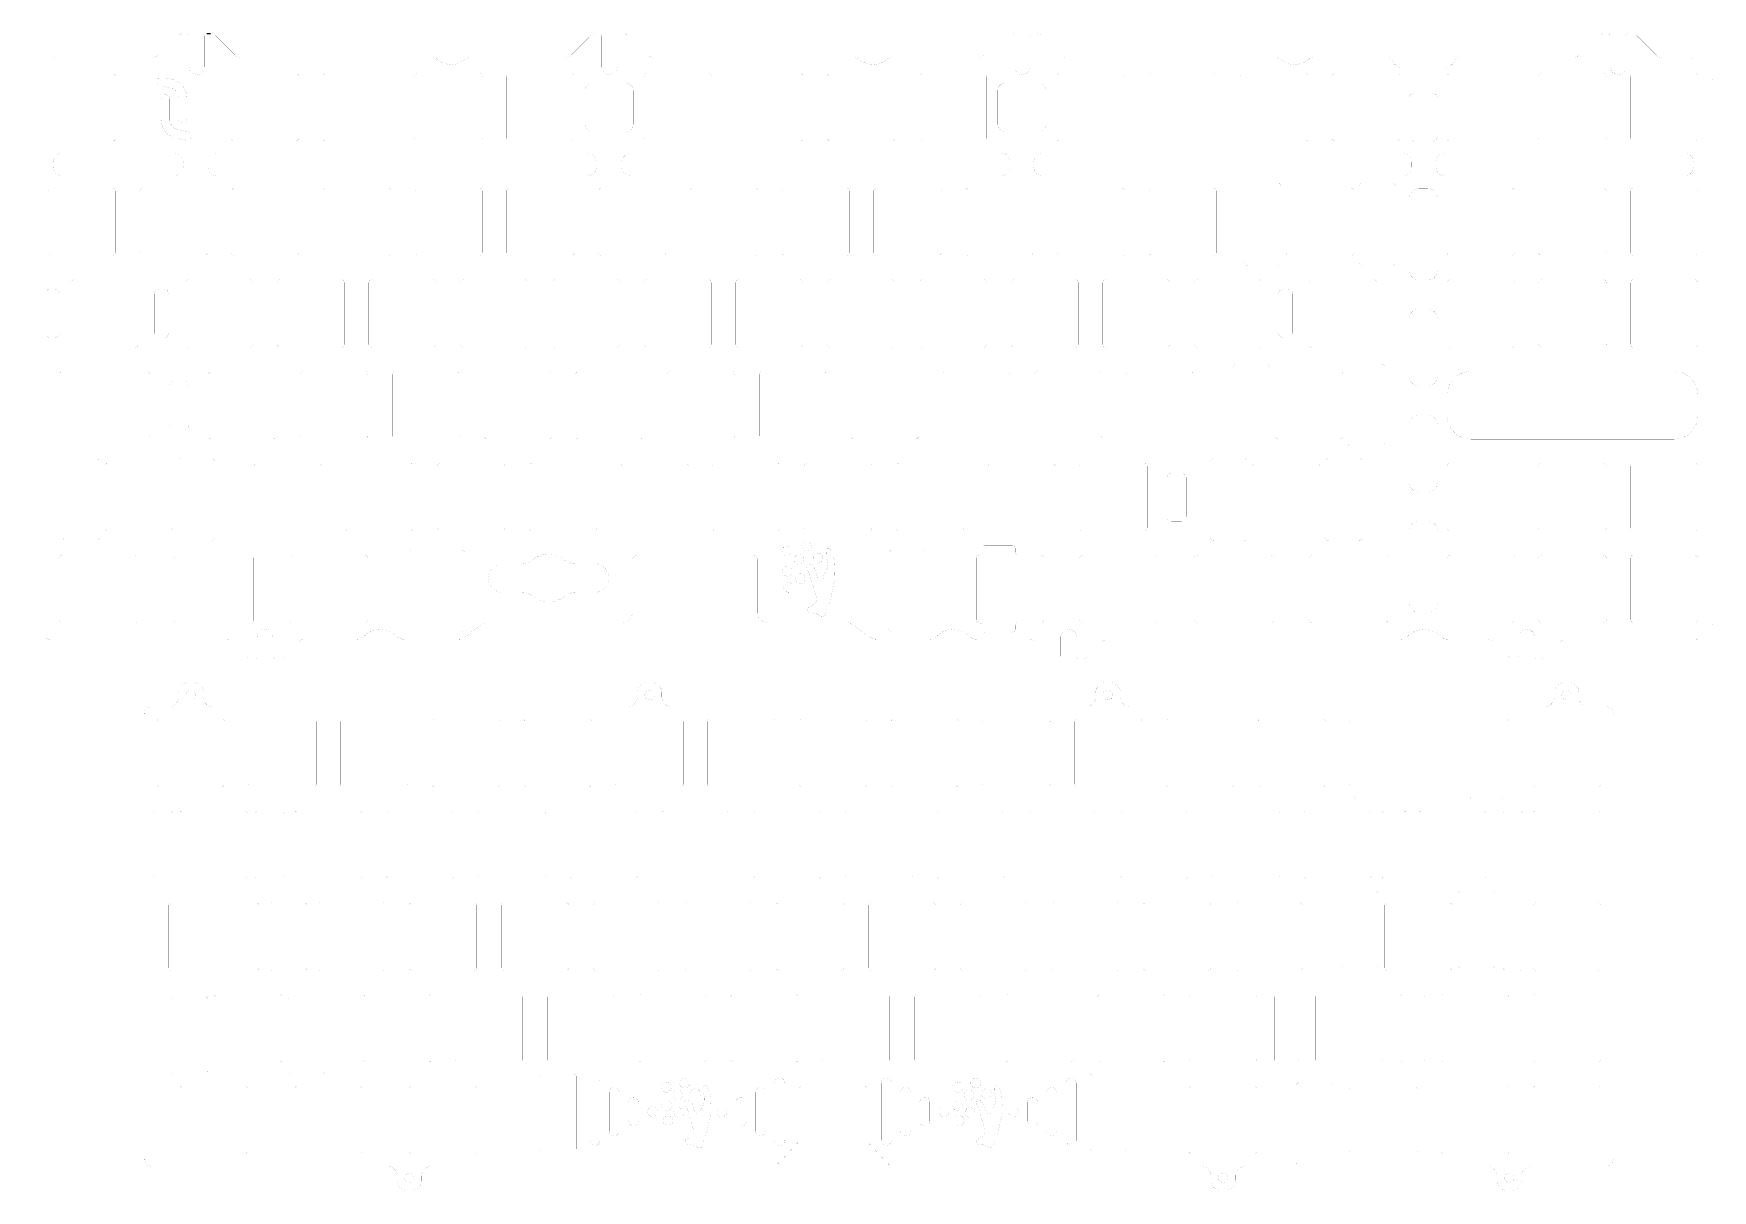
# Model space of a CAD drawing. Header units: millimetres. Extents: x -174 to 174, y -175 to 65.
import ezdxf

# ---------------------------------------------------------------- set-up
doc = ezdxf.new("R2010")
doc.units = ezdxf.units.MM
doc.header["$MEASUREMENT"] = 0
doc.layers.add('Document-Layer', color=7, linetype='Continuous', true_color=0xffffff)

msp = doc.modelspace()

# ---------------------------------------------------------------- linework, layer by layer
msp.add_line((-138.3, 64.85), (-137.57, 64.85))
at = {"layer": 'Document-Layer', "const_width": 0.01}
for points in [[(-148.31, 60.44), (-144.34, 64.41)], [(-143.23, 64.85), (-142.5, 64.85)], [(-142, 64.35), (-142, 57.95)], [(-138.8, 57.95), (-138.8, 64.35)], [(-137.57, 64.85), (-137.52, 64.85)], [(-136.46, 64.41), (-132.49, 60.44)], [(-62.61, 60.44), (-58.64, 64.41)], [(-57.53, 64.85), (-56.8, 64.85)], [(-56.3, 64.35), (-56.3, 57.95)], [(-53.1, 57.95), (-53.1, 64.35)], [(-51.87, 64.85), (-51.82, 64.85)], [(-50.76, 64.41), (-46.79, 60.44)], [(23.09, 60.44), (27.06, 64.41)], [(28.12, 64.85), (28.9, 64.85)], [(29.4, 64.35), (29.4, 57.95)], [(32.6, 57.95), (32.6, 64.35)], [(33.1, 64.85), (33.88, 64.85)], [(34.94, 64.41), (38.91, 60.44)], [(146.79, 60.44), (150.76, 64.41)], [(151.82, 64.85), (152.6, 64.85)], [(153.1, 64.35), (153.1, 57.95)], [(156.3, 57.95), (156.3, 64.35)], [(156.8, 64.85), (157.58, 64.85)], [(158.64, 64.41), (162.61, 60.44)], [(-173.99, 55.89), (-170.32, 59.56)], [(-169.62, 59.85), (-149.73, 59.85)], [(-131.07, 59.85), (-91.49, 59.85)], [(-83.59, 59.85), (-64.03, 59.85)], [(-45.37, 59.85), (-3.95, 59.85)], [(3.95, 59.85), (21.67, 59.85)], [(40.33, 59.85), (83.59, 59.85)], [(91.49, 59.85), (106.93, 59.85)], [(121.59, 59.85), (145.37, 59.85)], [(164.03, 59.85), (169.47, 59.85)], [(170.17, 59.56), (173.99, 55.74)], [(-171.31, 55.95), (-171.31, 43.15)], [(-157.91, 56.55), (-170.71, 56.55)], [(-157.31, 43.15), (-157.31, 55.95)], [(-145.57, 55.36), (-147.6, 55.78)], [(-133.24, 55.95), (-133.24, 43.15)], [(-119.84, 56.55), (-132.64, 56.55)], [(-119.24, 43.15), (-119.24, 55.95)], [(-114.19, 55.95), (-114.19, 43.15)], [(-100.79, 56.55), (-113.59, 56.55)], [(-100.19, 43.15), (-100.19, 55.95)], [(-95.14, 55.95), (-95.14, 43.15)], [(-81.74, 56.55), (-94.54, 56.55)], [(-81.14, 43.15), (-81.14, 55.95)], [(-76.09, 55.95), (-76.09, 43.15)], [(-62.69, 56.55), (-75.49, 56.55)], [(-62.09, 43.15), (-62.09, 55.95)], [(-47.52, 55.95), (-47.52, 43.15)], [(-34.12, 56.55), (-46.92, 56.55)], [(-33.52, 43.15), (-33.52, 55.95)], [(-28.47, 55.95), (-28.47, 43.15)], [(-15.07, 56.55), (-27.87, 56.55)], [(-14.47, 43.15), (-14.47, 55.95)], [(-9.42, 55.95), (-9.42, 43.15)], [(3.98, 56.55), (-8.82, 56.55)], [(4.58, 43.15), (4.58, 55.95)], [(9.63, 55.95), (9.63, 43.15)], [(23.03, 56.55), (10.23, 56.55)], [(23.63, 43.15), (23.63, 55.95)], [(38.21, 55.95), (38.21, 43.15)], [(51.61, 56.55), (38.81, 56.55)], [(52.21, 43.15), (52.21, 55.95)], [(57.26, 55.95), (57.26, 43.15)], [(70.66, 56.55), (57.86, 56.55)], [(71.26, 43.15), (71.26, 55.95)], [(76.31, 55.95), (76.31, 43.15)], [(89.71, 56.55), (76.91, 56.55)], [(90.31, 43.15), (90.31, 55.95)], [(95.36, 55.95), (95.36, 43.15)], [(108.76, 56.55), (95.96, 56.55)], [(109.36, 43.15), (109.36, 55.95)], [(109.76, 57.85), (118.76, 57.85)], [(119.18, 55.95), (119.18, 43.15)], [(132.58, 56.55), (119.78, 56.55)], [(133.18, 43.15), (133.18, 55.95)], [(138.23, 55.95), (138.23, 43.15)], [(151.63, 56.55), (138.83, 56.55)], [(152.23, 43.15), (152.23, 55.95)], [(157.28, 55.95), (157.28, 43.15)], [(170.68, 56.55), (157.88, 56.55)], [(171.28, 43.15), (171.28, 55.95)], [(-174.28, -57.59), (-174.28, 55.19)], [(-147.96, 54.01), (-145.93, 53.59)], [(-59.8, 53.05), (-59.8, 46.05)], [(-51.3, 54.55), (-58.3, 54.55)], [(-49.8, 46.05), (-49.8, 53.05)], [(25.92, 53.05), (25.92, 46.05)], [(34.42, 54.55), (27.42, 54.55)], [(35.92, 46.05), (35.92, 53.05)], [(112.36, 52.5), (116.16, 52.5)], [(174.28, 55.04), (174.28, -57.44)], [(-147.8, 51.32), (-147.8, 46.96)], [(-146, 46.96), (-146, 51.32)], [(-144.25, 51.54), (-144.25, 47.18)], [(-142.45, 47.18), (-142.45, 51.54)], [(111.36, 43.5), (111.36, 51.5)], [(117.16, 51.5), (117.16, 43.5)], [(-170.71, 42.55), (-157.91, 42.55)], [(-144.68, 43.14), (-142.65, 42.73)], [(-142.29, 44.49), (-144.32, 44.91)], [(-132.64, 42.55), (-119.84, 42.55)], [(-113.59, 42.55), (-100.79, 42.55)], [(-94.54, 42.55), (-81.74, 42.55)], [(-75.49, 42.55), (-62.69, 42.55)], [(-58.3, 44.55), (-51.3, 44.55)], [(-46.92, 42.55), (-34.12, 42.55)], [(-27.87, 42.55), (-15.07, 42.55)], [(-8.82, 42.55), (3.98, 42.55)], [(10.23, 42.55), (23.03, 42.55)], [(27.42, 44.55), (34.42, 44.55)], [(38.81, 42.55), (51.61, 42.55)], [(57.86, 42.55), (70.66, 42.55)], [(76.91, 42.55), (89.71, 42.55)], [(95.96, 42.55), (108.76, 42.55)], [(112.36, 42.5), (112.29, 42.5), (112.21, 42.51), (112.14, 42.53), (112.06, 42.55), (111.99, 42.57), (111.92, 42.6), (111.86, 42.64), (111.79, 42.68), (111.74, 42.72), (111.69, 42.76), (111.64, 42.81), (111.59, 42.86), (111.56, 42.9), (111.54, 42.93), (111.52, 42.97), (111.49, 43), (111.47, 43.04), (111.45, 43.08), (111.44, 43.12), (111.42, 43.16), (111.41, 43.2), (111.39, 43.24), (111.38, 43.29), (111.38, 43.33), (111.37, 43.37), (111.36, 43.41), (111.36, 43.46), (111.36, 43.5)], [(116.16, 42.5), (112.36, 42.5)], [(117.16, 43.5), (117.16, 43.43), (117.15, 43.35), (117.13, 43.28), (117.11, 43.2), (117.09, 43.13), (117.06, 43.06), (117.02, 43), (116.98, 42.93), (116.94, 42.88), (116.9, 42.83), (116.85, 42.78), (116.8, 42.73), (116.77, 42.7), (116.73, 42.68), (116.69, 42.66), (116.66, 42.63), (116.62, 42.61), (116.58, 42.59), (116.54, 42.58), (116.5, 42.56), (116.46, 42.55), (116.42, 42.53), (116.37, 42.52), (116.33, 42.52), (116.29, 42.51), (116.25, 42.5), (116.2, 42.5), (116.16, 42.5)], [(119.78, 42.55), (132.58, 42.55)], [(138.83, 42.55), (151.63, 42.55)], [(157.88, 42.55), (170.68, 42.55)], [(-145.22, 40.08), (-168.23, 40.08)], [(-59.43, 40.08), (-136.08, 40.08)], [(-50.18, 40.08), (26.47, 40.08)], [(109.88, 40.08), (35.38, 40.08)], [(168.38, 40.08), (118.88, 40.08)], [(170.38, 40.07), (170.32, 40.08)], [(-170.23, 38.08), (-170.23, 37.28)], [(-168.23, 35.28), (-145.22, 35.28)], [(-143.22, 37.28), (-143.22, 38.08)], [(-138.08, 38.08), (-138.08, 37.28)], [(-136.08, 35.28), (-59.43, 35.28)], [(-57.43, 37.28), (-57.43, 38.08)], [(-52.18, 37.28), (-52.18, 38.08)], [(26.47, 35.28), (-50.18, 35.28)], [(28.47, 38.08), (28.47, 37.28)], [(33.38, 38.08), (33.38, 37.28)], [(35.38, 35.28), (109.88, 35.28)], [(111.88, 37.28), (111.88, 38.08)], [(116.88, 38.08), (116.88, 37.28)], [(118.88, 35.28), (168.38, 35.28)], [(170.32, 35.28), (170.38, 35.28)], [(170.38, 37.28), (170.38, 38.08)], [(-171.28, 32.2), (-171.28, 19.4)], [(-157.88, 32.8), (-170.68, 32.8)], [(-157.28, 19.4), (-157.28, 32.2)], [(-152.23, 32.2), (-152.23, 19.4)], [(-138.83, 32.8), (-151.63, 32.8)], [(-138.23, 19.4), (-138.23, 32.2)], [(-133.18, 32.2), (-133.18, 19.4)], [(-119.78, 32.8), (-132.58, 32.8)], [(-119.18, 19.4), (-119.18, 32.2)], [(-114.13, 32.2), (-114.13, 19.4)], [(-100.73, 32.8), (-113.53, 32.8)], [(-100.13, 19.4), (-100.13, 32.2)], [(-95.08, 32.2), (-95.08, 19.4)], [(-81.68, 32.8), (-94.48, 32.8)], [(-81.08, 19.4), (-81.08, 32.2)], [(-76.03, 32.2), (-76.03, 19.4)], [(-62.63, 32.8), (-75.43, 32.8)], [(-62.03, 19.4), (-62.03, 32.2)], [(-56.98, 32.2), (-56.98, 19.4)], [(-43.58, 32.8), (-56.38, 32.8)], [(-42.98, 19.4), (-42.98, 32.2)], [(-37.93, 32.2), (-37.93, 19.4)], [(-24.53, 32.8), (-37.33, 32.8)], [(-23.93, 19.4), (-23.93, 32.2)], [(-18.88, 32.2), (-18.88, 19.4)], [(-5.48, 32.8), (-18.28, 32.8)], [(-4.88, 19.4), (-4.88, 32.2)], [(0.17, 32.2), (0.17, 19.4)], [(13.57, 32.8), (0.77, 32.8)], [(14.17, 19.4), (14.17, 32.2)], [(19.22, 32.2), (19.22, 19.4)], [(32.62, 32.8), (19.82, 32.8)], [(33.22, 19.4), (33.22, 32.2)], [(38.27, 32.2), (38.27, 19.4)], [(51.67, 32.8), (38.87, 32.8)], [(52.27, 19.4), (52.27, 32.2)], [(57.32, 32.2), (57.32, 19.4)], [(70.72, 32.8), (57.92, 32.8)], [(71.32, 19.4), (71.32, 32.2)], [(77.12, 17.38), (77.12, 33.18)], [(77.72, 33.78), (84.12, 33.78)], [(84.72, 33.18), (84.72, 17.38)], [(85.82, 32.2), (85.82, 19.4)], [(99.22, 32.8), (86.42, 32.8)], [(99.82, 19.4), (99.82, 32.2)], [(100.92, 33.18), (100.92, 17.38)], [(107.92, 33.78), (101.52, 33.78)], [(108.52, 17.38), (108.52, 33.18)], [(113.36, 32.7), (115.16, 32.7)], [(119.18, 32.2), (119.18, 19.4)], [(132.58, 32.8), (119.78, 32.8)], [(133.18, 19.4), (133.18, 32.2)], [(138.23, 32.2), (138.23, 19.4)], [(151.63, 32.8), (138.83, 32.8)], [(152.23, 19.4), (152.23, 32.2)], [(157.28, 32.2), (157.28, 19.4)], [(170.68, 32.8), (157.88, 32.8)], [(171.28, 19.4), (171.28, 32.2)], [(111.36, 15.7), (111.36, 30.7)], [(117.16, 30.7), (117.16, 15.7)], [(-170.68, 18.8), (-157.88, 18.8)], [(-151.63, 18.8), (-138.83, 18.8)], [(-132.58, 18.8), (-119.78, 18.8)], [(-113.53, 18.8), (-100.73, 18.8)], [(-94.48, 18.8), (-81.68, 18.8)], [(-75.43, 18.8), (-62.63, 18.8)], [(-56.38, 18.8), (-43.58, 18.8)], [(-37.33, 18.8), (-24.53, 18.8)], [(-18.28, 18.8), (-5.48, 18.8)], [(0.77, 18.8), (13.57, 18.8)], [(19.82, 18.8), (32.62, 18.8)], [(38.87, 18.8), (51.67, 18.8)], [(57.92, 18.8), (70.72, 18.8)], [(86.42, 18.8), (99.22, 18.8)], [(119.78, 18.8), (132.58, 18.8)], [(138.83, 18.8), (151.63, 18.8)], [(157.88, 18.8), (170.68, 18.8)], [(84.12, 16.78), (77.72, 16.78)], [(101.52, 16.78), (107.92, 16.78)], [(-171.93, 10.75), (-171.93, 2.75)], [(-169.93, 11.75), (-170.93, 11.75)], [(-168.93, 2.75), (-168.93, 10.75)], [(-166.58, 13.15), (-166.58, 0.35)], [(-153.18, 13.75), (-165.98, 13.75)], [(-152.58, 0.35), (-152.58, 13.15)], [(-149.18, 2.75), (-149.18, 10.75)], [(-148.18, 11.75), (-147.18, 11.75)], [(-146.18, 10.75), (-146.18, 2.75)], [(-142.78, 13.15), (-142.78, 0.35)], [(-129.38, 13.75), (-142.18, 13.75)], [(-128.78, 0.35), (-128.78, 13.15)], [(-123.73, 13.15), (-123.73, 0.35)], [(-110.33, 13.75), (-123.13, 13.75)], [(-109.73, 0.35), (-109.73, 13.15)], [(-104.68, 13.15), (-104.68, 0.35)], [(-91.28, 13.75), (-104.08, 13.75)], [(-90.68, 0.35), (-90.68, 13.15)], [(-85.63, 13.15), (-85.63, 0.35)], [(-72.23, 13.75), (-85.03, 13.75)], [(-71.63, 0.35), (-71.63, 13.15)], [(-66.58, 13.15), (-66.58, 0.35)], [(-53.18, 13.75), (-65.98, 13.75)], [(-52.58, 0.35), (-52.58, 13.15)], [(-47.53, 13.15), (-47.53, 0.35)], [(-34.13, 13.75), (-46.93, 13.75)], [(-33.53, 0.35), (-33.53, 13.15)], [(-28.48, 13.15), (-28.48, 0.35)], [(-15.08, 13.75), (-27.88, 13.75)], [(-14.48, 0.35), (-14.48, 13.15)], [(-9.43, 13.15), (-9.43, 0.35)], [(3.97, 13.75), (-8.83, 13.75)], [(4.57, 0.35), (4.57, 13.15)], [(9.62, 13.15), (9.62, 0.35)], [(23.02, 13.75), (10.22, 13.75)], [(23.62, 0.35), (23.62, 13.15)], [(28.67, 13.15), (28.67, 0.35)], [(42.07, 13.75), (29.27, 13.75)], [(42.67, 0.35), (42.67, 13.15)], [(47.72, 13.15), (47.72, 0.35)], [(61.12, 13.75), (48.32, 13.75)], [(61.72, 0.35), (61.72, 13.15)], [(66.77, 13.15), (66.77, 0.35)], [(80.17, 13.75), (67.37, 13.75)], [(80.77, 0.35), (80.77, 13.15)], [(84.17, 2.75), (84.17, 10.75)], [(85.17, 11.75), (86.17, 11.75)], [(87.17, 10.75), (87.17, 2.75)], [(90.57, 13.15), (90.57, 0.35)], [(103.97, 13.75), (91.17, 13.75)], [(104.57, 0.35), (104.57, 13.15)], [(115.16, 13.7), (113.36, 13.7)], [(119.18, 13.15), (119.18, 0.35)], [(132.58, 13.75), (119.78, 13.75)], [(133.18, 0.35), (133.18, 13.15)], [(138.23, 13.15), (138.23, 0.35)], [(151.63, 13.75), (138.83, 13.75)], [(152.23, 0.35), (152.23, 13.15)], [(157.28, 13.15), (157.28, 0.35)], [(170.68, 13.75), (157.88, 13.75)], [(171.28, 0.35), (171.28, 13.15)], [(113.36, 7.7), (115.16, 7.7)], [(111.36, -6.3), (111.36, 5.7)], [(117.16, 5.7), (117.16, -6.3)], [(-170.93, 1.75), (-169.93, 1.75)], [(-147.18, 1.75), (-148.18, 1.75)], [(86.17, 1.75), (85.17, 1.75)], [(-165.98, -0.25), (-153.18, -0.25)], [(-142.18, -0.25), (-129.38, -0.25)], [(-123.13, -0.25), (-110.33, -0.25)], [(-104.08, -0.25), (-91.28, -0.25)], [(-85.03, -0.25), (-72.23, -0.25)], [(-65.98, -0.25), (-53.18, -0.25)], [(-46.93, -0.25), (-34.13, -0.25)], [(-27.88, -0.25), (-15.08, -0.25)], [(-8.83, -0.25), (3.97, -0.25)], [(10.22, -0.25), (23.02, -0.25)], [(29.27, -0.25), (42.07, -0.25)], [(48.32, -0.25), (61.12, -0.25)], [(67.37, -0.25), (80.17, -0.25)], [(91.17, -0.25), (103.97, -0.25)], [(119.78, -0.25), (132.58, -0.25)], [(138.83, -0.25), (151.63, -0.25)], [(157.88, -0.25), (170.68, -0.25)], [(-168.93, -5.9), (-168.93, -18.7)], [(-150.73, -5.3), (-168.33, -5.3)], [(-150.13, -18.7), (-150.13, -5.9)], [(-137.93, -5.9), (-137.93, -18.7)], [(-124.53, -5.3), (-137.33, -5.3)], [(-123.93, -18.7), (-123.93, -5.9)], [(-118.88, -5.9), (-118.88, -18.7)], [(-105.48, -5.3), (-118.28, -5.3)], [(-104.88, -18.7), (-104.88, -5.9)], [(-99.83, -5.9), (-99.83, -18.7)], [(-86.43, -5.3), (-99.23, -5.3)], [(-85.83, -18.7), (-85.83, -5.9)], [(-80.78, -5.9), (-80.78, -18.7)], [(-67.38, -5.3), (-80.18, -5.3)], [(-66.78, -18.7), (-66.78, -5.9)], [(-61.73, -5.9), (-61.73, -18.7)], [(-48.33, -5.3), (-61.13, -5.3)], [(-47.73, -18.7), (-47.73, -5.9)], [(-42.68, -5.9), (-42.68, -18.7)], [(-29.28, -5.3), (-42.08, -5.3)], [(-28.68, -18.7), (-28.68, -5.9)], [(-23.63, -5.9), (-23.63, -18.7)], [(-10.23, -5.3), (-23.03, -5.3)], [(-9.63, -18.7), (-9.63, -5.9)], [(-4.58, -5.9), (-4.58, -18.7)], [(8.82, -5.3), (-3.98, -5.3)], [(9.42, -18.7), (9.42, -5.9)], [(14.47, -5.9), (14.47, -18.7)], [(27.87, -5.3), (15.07, -5.3)], [(28.47, -18.7), (28.47, -5.9)], [(33.52, -5.9), (33.52, -18.7)], [(46.92, -5.3), (34.12, -5.3)], [(47.52, -18.7), (47.52, -5.9)], [(52.57, -5.9), (52.57, -18.7)], [(65.97, -5.3), (53.17, -5.3)], [(66.57, -18.7), (66.57, -5.9)], [(74.82, -20.15), (74.82, -4.35)], [(75.42, -3.75), (81.82, -3.75)], [(82.42, -4.35), (82.42, -20.15)], [(83.52, -5.9), (83.52, -18.7)], [(96.92, -5.3), (84.12, -5.3)], [(97.52, -18.7), (97.52, -5.9)], [(98.62, -4.35), (98.62, -20.15)], [(105.62, -3.75), (99.22, -3.75)], [(106.22, -20.15), (106.22, -4.35)], [(124.18, -5.25), (166.28, -5.25)], [(-146.03, -16.3), (-146.03, -8.3)], [(-145.03, -7.3), (-143.03, -7.3)], [(-142.03, -8.3), (-142.03, -16.3)], [(115.16, -8.3), (113.36, -8.3)], [(119.18, -14.33), (119.18, -10.25)], [(171.28, -10.25), (171.28, -14.33)], [(-143.03, -17.3), (-145.03, -17.3)], [(111.36, -28.3), (111.36, -16.3)], [(113.36, -14.3), (115.16, -14.3)], [(117.16, -16.3), (117.16, -28.3)], [(-168.33, -19.3), (-150.73, -19.3)], [(-137.33, -19.3), (-124.53, -19.3)], [(-118.28, -19.3), (-105.48, -19.3)], [(-99.23, -19.3), (-86.43, -19.3)], [(-80.18, -19.3), (-67.38, -19.3)], [(-61.13, -19.3), (-48.33, -19.3)], [(-42.08, -19.3), (-29.28, -19.3)], [(-23.03, -19.3), (-10.23, -19.3)], [(-3.98, -19.3), (8.82, -19.3)], [(15.07, -19.3), (27.87, -19.3)], [(34.12, -19.3), (46.92, -19.3)], [(53.17, -19.3), (65.97, -19.3)], [(81.82, -20.75), (75.42, -20.75)], [(84.12, -19.3), (96.92, -19.3)], [(99.22, -20.75), (105.62, -20.75)], [(166.28, -19.33), (124.18, -19.33)], [(-168.18, -39.75), (-168.18, -23.95)], [(-167.58, -23.35), (-161.18, -23.35)], [(-160.58, -23.95), (-160.58, -39.75)], [(-146.08, -24.35), (-158.88, -24.35)], [(-144.38, -23.95), (-144.38, -39.75)], [(-137.38, -23.35), (-143.78, -23.35)], [(-136.78, -39.75), (-136.78, -23.95)], [(-115.13, -24.35), (-127.93, -24.35)], [(-96.08, -24.35), (-108.88, -24.35)], [(-77.03, -24.35), (-89.83, -24.35)], [(-57.98, -24.35), (-70.78, -24.35)], [(-38.93, -24.35), (-51.73, -24.35)], [(-19.88, -24.35), (-32.68, -24.35)], [(-0.83, -24.35), (-13.63, -24.35)], [(18.22, -24.35), (5.42, -24.35)], [(37.27, -24.35), (24.47, -24.35)], [(56.32, -24.35), (43.52, -24.35)], [(70.12, -39.77), (70.12, -23.97)], [(70.72, -23.37), (77.12, -23.37)], [(77.72, -23.97), (77.72, -39.77)], [(92.22, -24.35), (79.42, -24.35)], [(93.92, -23.97), (93.92, -39.77)], [(100.92, -23.37), (94.52, -23.37)], [(101.52, -39.77), (101.52, -23.97)], [(119.78, -24.33), (132.58, -24.33)], [(138.83, -24.33), (151.63, -24.33)], [(157.88, -24.33), (170.68, -24.33)], [(-159.48, -24.95), (-159.48, -37.75)], [(-145.48, -37.75), (-145.48, -24.95)], [(-128.53, -24.95), (-128.53, -37.75)], [(-114.53, -37.75), (-114.53, -24.95)], [(-109.48, -24.95), (-109.48, -37.75)], [(-95.48, -37.75), (-95.48, -24.95)], [(-90.43, -24.95), (-90.43, -37.75)], [(-76.43, -37.75), (-76.43, -24.95)], [(-71.38, -24.95), (-71.38, -37.75)], [(-57.38, -37.75), (-57.38, -24.95)], [(-52.33, -24.95), (-52.33, -37.75)], [(-38.33, -37.75), (-38.33, -24.95)], [(-33.28, -24.95), (-33.28, -37.75)], [(-19.28, -37.75), (-19.28, -24.95)], [(-14.23, -24.95), (-14.23, -37.75)], [(-0.23, -37.75), (-0.23, -24.95)], [(4.82, -24.95), (4.82, -37.75)], [(18.82, -37.75), (18.82, -24.95)], [(23.87, -24.95), (23.87, -37.75)], [(37.87, -37.75), (37.87, -24.95)], [(42.92, -24.95), (42.92, -37.75)], [(56.92, -37.75), (56.92, -24.95)], [(61.02, -35.35), (61.02, -27.35)], [(62.02, -26.35), (64.02, -26.35)], [(65.02, -27.35), (65.02, -35.35)], [(78.82, -24.95), (78.82, -37.75)], [(92.82, -37.75), (92.82, -24.95)], [(119.18, -37.73), (119.18, -24.93)], [(133.18, -24.93), (133.18, -37.73)], [(138.23, -37.73), (138.23, -24.93)], [(152.23, -24.93), (152.23, -37.73)], [(157.28, -37.73), (157.28, -24.93)], [(171.28, -24.93), (171.28, -37.73)], [(115.16, -30.3), (113.36, -30.3)], [(64.02, -36.35), (62.02, -36.35)], [(111.36, -38.3), (111.36, -53.3)], [(115.16, -36.3), (113.36, -36.3)], [(117.16, -53.3), (117.16, -38.3)], [(132.58, -38.33), (119.78, -38.33)], [(151.63, -38.33), (138.83, -38.33)], [(170.68, -38.33), (157.88, -38.33)], [(-161.18, -40.35), (-167.58, -40.35)], [(-158.88, -38.35), (-146.08, -38.35)], [(-143.78, -40.35), (-137.38, -40.35)], [(-127.93, -38.35), (-115.13, -38.35)], [(-108.88, -38.35), (-96.08, -38.35)], [(-89.83, -38.35), (-77.03, -38.35)], [(-70.78, -38.35), (-57.98, -38.35)], [(-51.73, -38.35), (-38.93, -38.35)], [(-32.68, -38.35), (-19.88, -38.35)], [(-13.63, -38.35), (-0.83, -38.35)], [(5.42, -38.35), (18.22, -38.35)], [(28.92, -41.4), (23.22, -41.4)], [(24.47, -38.35), (37.27, -38.35)], [(43.52, -38.35), (56.32, -38.35)], [(77.12, -40.37), (70.72, -40.37)], [(79.42, -38.35), (92.22, -38.35)], [(94.52, -40.37), (100.92, -40.37)], [(-168.93, -56.8), (-168.93, -44)], [(-168.33, -43.4), (-153.13, -43.4)], [(-152.53, -44), (-152.53, -56.8)], [(-145.02, -56.9), (-145.02, -44.1)], [(-144.42, -43.5), (-129.22, -43.5)], [(-128.62, -44.1), (-128.62, -56.9)], [(-121.33, -56.8), (-121.33, -44)], [(-120.73, -43.4), (-105.53, -43.4)], [(-104.93, -44), (-104.93, -56.8)], [(-96.48, -42.95), (-96.48, -58.75)], [(-85.33, -42.35), (-95.88, -42.35)], [(-84.73, -58.75), (-84.73, -42.95)], [(-72.83, -45.15), (-76.86, -45.15)], [(-57.86, -45.15), (-61.88, -45.15)], [(-48.98, -43.4), (-49.06, -43.4), (-49.13, -43.41), (-49.2, -43.43), (-49.28, -43.45), (-49.35, -43.47), (-49.42, -43.5), (-49.48, -43.54), (-49.55, -43.58), (-49.6, -43.62), (-49.65, -43.66), (-49.7, -43.71), (-49.75, -43.76), (-49.78, -43.79), (-49.8, -43.83), (-49.82, -43.87), (-49.85, -43.9), (-49.87, -43.94), (-49.89, -43.98), (-49.9, -44.02), (-49.92, -44.06), (-49.93, -44.1), (-49.95, -44.14), (-49.96, -44.19), (-49.96, -44.23), (-49.97, -44.27), (-49.98, -44.31), (-49.98, -44.36), (-49.98, -44.4)], [(-49.98, -44.4), (-49.98, -55.4)], [(-24.98, -43.4), (-48.98, -43.4)], [(-23.98, -44.4), (-23.98, -44.32), (-23.99, -44.25), (-24.01, -44.18), (-24.03, -44.1), (-24.05, -44.03), (-24.08, -43.96), (-24.12, -43.9), (-24.16, -43.83), (-24.2, -43.78), (-24.24, -43.73), (-24.29, -43.68), (-24.34, -43.63), (-24.37, -43.6), (-24.41, -43.58), (-24.45, -43.56), (-24.48, -43.53), (-24.52, -43.51), (-24.56, -43.49), (-24.6, -43.48), (-24.64, -43.46), (-24.68, -43.45), (-24.72, -43.43), (-24.77, -43.42), (-24.81, -43.42), (-24.85, -43.41), (-24.89, -43.4), (-24.94, -43.4), (-24.98, -43.4)], [(-23.98, -55.4), (-23.98, -44.4)], [(3.27, -42.95), (3.27, -58.75)], [(10.27, -42.35), (3.87, -42.35)], [(10.87, -58.75), (10.87, -42.95)], [(21.42, -56.8), (21.42, -44)], [(22.62, -42.8), (22.62, -42)], [(29.52, -42.8), (29.52, -42)], [(30.12, -43.4), (34.82, -43.4)], [(35.42, -44), (35.42, -56.8)], [(42.92, -44), (42.92, -56.8)], [(58.72, -43.4), (43.52, -43.4)], [(59.32, -56.8), (59.32, -44)], [(66.77, -44), (66.77, -56.8)], [(82.57, -43.4), (67.37, -43.4)], [(83.17, -56.8), (83.17, -44)], [(90.62, -44), (90.62, -56.8)], [(106.42, -43.4), (91.22, -43.4)], [(107.02, -56.8), (107.02, -44)], [(119.18, -56.8), (119.18, -44)], [(119.78, -43.4), (132.58, -43.4)], [(133.18, -44), (133.18, -56.8)], [(138.23, -56.8), (138.23, -44)], [(138.83, -43.4), (151.63, -43.4)], [(152.23, -44), (152.23, -56.8)], [(157.28, -56.8), (157.28, -44)], [(157.88, -43.4), (170.68, -43.4)], [(171.28, -44), (171.28, -56.8)], [(-76.86, -51.15), (-72.83, -51.15)], [(-61.88, -51.15), (-57.86, -51.15)], [(113.36, -55.3), (115.16, -55.3)], [(-171.72, -60.56), (-173.99, -58.29)], [(-153.13, -57.4), (-168.33, -57.4)], [(-129.22, -57.5), (-144.42, -57.5)], [(-105.53, -57.4), (-120.73, -57.4)], [(-81.32, -57.81), (-84.74, -60.44)], [(-51.98, -57.4), (-80.1, -57.4)], [(-5.6, -57.4), (-21.98, -57.4)], [(-0.49, -60.5), (-4.47, -57.75)], [(22.62, -58), (22.62, -58.8)], [(29.52, -58), (29.52, -58.8)], [(34.82, -57.4), (30.12, -57.4)], [(43.52, -57.4), (58.72, -57.4)], [(67.37, -57.4), (82.57, -57.4)], [(91.22, -57.4), (106.42, -57.4)], [(132.58, -57.4), (119.78, -57.4)], [(151.63, -57.4), (138.83, -57.4)], [(170.68, -57.4), (157.88, -57.4)], [(173.99, -58.14), (171.57, -60.56)], [(-134.53, -60.85), (-171.02, -60.85)], [(-130.14, -64.41), (-133.11, -61.44)], [(-127.8, -60.35), (-127.8, -64.35)], [(-124.6, -64.35), (-124.6, -60.35)], [(-119.29, -61.44), (-122.26, -64.41)], [(-107.11, -60.85), (-117.87, -60.85)], [(-85.96, -60.85), (-97.44, -60.85)], [(-95.88, -59.35), (-85.33, -59.35)], [(11.79, -60.85), (0.64, -60.85)], [(3.87, -59.35), (10.27, -59.35)], [(32.27, -60.85), (21.46, -60.85)], [(28.92, -59.4), (23.22, -59.4)], [(36.66, -64.41), (33.69, -61.44)], [(39, -60.35), (39, -64.35)], [(42.2, -64.35), (42.2, -60.35)], [(47.51, -61.44), (44.54, -64.41)], [(109.59, -60.85), (48.93, -60.85)], [(127.37, -60.85), (119.26, -60.85)], [(131.76, -64.41), (128.79, -61.44)], [(134.1, -60.35), (134.1, -64.35)], [(137.3, -64.35), (137.3, -60.35)], [(142.61, -61.44), (139.64, -64.41)], [(170.87, -60.85), (144.03, -60.85)], [(-128.3, -64.85), (-129.08, -64.85)], [(-123.32, -64.85), (-124.1, -64.85)], [(38.5, -64.85), (37.72, -64.85)], [(43.48, -64.85), (42.7, -64.85)], [(132.87, -64.85), (132.82, -64.85)], [(138.53, -64.85), (137.8, -64.85)], [(-144.14, -72.86), (-144.14, -71.91)], [(-142.09, -69.86), (-141.09, -69.86)], [(-139.04, -71.91), (-139.04, -72.86)], [(-48.94, -72.86), (-48.94, -71.91)], [(-46.89, -69.86), (-45.89, -69.86)], [(-43.84, -71.91), (-43.84, -72.86)], [(46.26, -72.86), (46.26, -71.91)], [(48.31, -69.86), (49.31, -69.86)], [(51.36, -71.91), (51.36, -72.86)], [(141.46, -72.86), (141.46, -71.91)], [(143.51, -69.86), (144.51, -69.86)], [(146.56, -71.91), (146.56, -72.86)], [(-151.26, -76.36), (-151.26, -168.76)], [(-146.14, -74.86), (-149.76, -74.86)], [(-50.94, -74.86), (-137.04, -74.86)], [(44.26, -74.86), (-41.84, -74.86)], [(139.46, -74.86), (53.36, -74.86)], [(152.19, -74.86), (148.56, -74.86)], [(153.69, -168.76), (153.69, -76.36)], [(-148.66, -90.96), (-148.66, -77.96)], [(-148.16, -77.46), (-135.16, -77.46)], [(-134.66, -77.96), (-134.66, -90.96)], [(-129.61, -90.96), (-129.61, -77.96)], [(-129.11, -77.46), (-116.11, -77.46)], [(-115.61, -77.96), (-115.61, -90.96)], [(-110.56, -90.96), (-110.56, -77.96)], [(-110.06, -77.46), (-97.06, -77.46)], [(-96.56, -77.96), (-96.56, -90.96)], [(-91.51, -90.96), (-91.51, -77.96)], [(-91.01, -77.46), (-78.01, -77.46)], [(-77.51, -77.96), (-77.51, -90.96)], [(-72.46, -90.96), (-72.46, -77.96)], [(-71.96, -77.46), (-58.96, -77.46)], [(-58.46, -77.96), (-58.46, -90.96)], [(-53.41, -90.96), (-53.41, -77.96)], [(-52.91, -77.46), (-39.91, -77.46)], [(-39.41, -77.96), (-39.41, -90.96)], [(-34.36, -90.96), (-34.36, -77.96)], [(-33.86, -77.46), (-20.86, -77.46)], [(-20.36, -77.96), (-20.36, -90.96)], [(-15.31, -90.96), (-15.31, -77.96)], [(-14.81, -77.46), (-1.81, -77.46)], [(-1.31, -77.96), (-1.31, -90.96)], [(3.74, -90.96), (3.74, -77.96)], [(4.24, -77.46), (17.24, -77.46)], [(17.74, -77.96), (17.74, -90.96)], [(22.79, -90.96), (22.79, -77.96)], [(23.29, -77.46), (36.29, -77.46)], [(36.79, -77.96), (36.79, -90.96)], [(41.84, -90.96), (41.84, -77.96)], [(42.34, -77.46), (55.34, -77.46)], [(55.84, -77.96), (55.84, -90.96)], [(60.89, -90.96), (60.89, -77.96)], [(61.39, -77.46), (74.39, -77.46)], [(74.89, -77.96), (74.89, -90.96)], [(79.94, -90.96), (79.94, -77.96)], [(80.44, -77.46), (93.44, -77.46)], [(93.94, -77.96), (93.94, -90.96)], [(98.99, -90.96), (98.99, -77.96)], [(99.49, -77.46), (131.54, -77.46)], [(132.04, -77.96), (132.04, -90.96)], [(137.09, -90.96), (137.09, -77.96)], [(137.59, -77.46), (150.59, -77.46)], [(151.09, -77.96), (151.09, -90.96)], [(-135.16, -91.46), (-148.16, -91.46)], [(-116.11, -91.46), (-129.11, -91.46)], [(-97.06, -91.46), (-110.06, -91.46)], [(-78.01, -91.46), (-91.01, -91.46)], [(-58.96, -91.46), (-71.96, -91.46)], [(-39.91, -91.46), (-52.91, -91.46)], [(-20.86, -91.46), (-33.86, -91.46)], [(-1.81, -91.46), (-14.81, -91.46)], [(17.24, -91.46), (4.24, -91.46)], [(36.29, -91.46), (23.29, -91.46)], [(55.34, -91.46), (42.34, -91.46)], [(74.39, -91.46), (61.39, -91.46)], [(93.44, -91.46), (80.44, -91.46)], [(99.49, -91.46), (99.66, -91.46)], [(99.96, -91.76), (99.96, -93.46)], [(100.46, -93.96), (106.66, -93.96)], [(107.16, -93.46), (107.16, -91.96)], [(107.66, -91.46), (123.37, -91.46)], [(123.87, -91.96), (123.87, -93.46)], [(130.57, -93.96), (124.37, -93.96)], [(131.07, -93.46), (131.07, -91.76)], [(131.37, -91.46), (131.54, -91.46)], [(150.59, -91.46), (137.59, -91.46)], [(-149.4, -110.01), (-149.4, -97.01)], [(-148.9, -96.51), (-145.9, -96.51)], [(-145.4, -97.01), (-145.4, -110.01)], [(-143.9, -110.01), (-143.9, -97.01)], [(-143.4, -96.51), (-130.4, -96.51)], [(-129.9, -97.01), (-129.9, -110.01)], [(-128.25, -97.01), (-128.25, -110.01)], [(-122.75, -96.51), (-127.75, -96.51)], [(-122.25, -97.01), (-122.25, -110.01)], [(-120.09, -110.01), (-120.09, -97.01)], [(-119.59, -96.51), (-106.59, -96.51)], [(-106.09, -97.01), (-106.09, -110.01)], [(-101.04, -110.01), (-101.04, -97.01)], [(-100.54, -96.51), (-87.54, -96.51)], [(-87.04, -97.01), (-87.04, -110.01)], [(-81.99, -110.01), (-81.99, -97.01)], [(-81.49, -96.51), (-68.49, -96.51)], [(-67.99, -97.01), (-67.99, -110.01)], [(-62.94, -110.01), (-62.94, -97.01)], [(-62.44, -96.51), (-49.44, -96.51)], [(-48.94, -97.01), (-48.94, -110.01)], [(-43.89, -110.01), (-43.89, -97.01)], [(-43.39, -96.51), (-30.39, -96.51)], [(-29.89, -97.01), (-29.89, -110.01)], [(-24.84, -110.01), (-24.84, -97.01)], [(-24.34, -96.51), (-11.34, -96.51)], [(-10.84, -97.01), (-10.84, -110.01)], [(-5.79, -110.01), (-5.79, -97.01)], [(-5.29, -96.51), (7.71, -96.51)], [(8.21, -97.01), (8.21, -110.01)], [(13.26, -110.01), (13.26, -97.01)], [(13.76, -96.51), (26.76, -96.51)], [(27.26, -97.01), (27.26, -110.01)], [(32.31, -97.01), (32.31, -110.01)], [(45.81, -96.51), (32.81, -96.51)], [(46.31, -110.01), (46.31, -97.01)], [(51.36, -110.01), (51.36, -97.01)], [(51.86, -96.51), (64.86, -96.51)], [(65.36, -97.01), (65.36, -110.01)], [(70.41, -110.01), (70.41, -97.01)], [(70.91, -96.51), (83.91, -96.51)], [(84.41, -97.01), (84.41, -110.01)], [(89.46, -110.01), (89.46, -97.01)], [(89.96, -96.51), (102.96, -96.51)], [(103.46, -97.01), (103.46, -110.01)], [(105.68, -110.01), (105.68, -97.01)], [(106.18, -96.51), (110.18, -96.51)], [(110.68, -97.01), (110.68, -110.01)], [(113.28, -110.01), (113.28, -97.01)], [(113.78, -96.51), (126.78, -96.51)], [(127.28, -97.01), (127.28, -110.01)], [(130.89, -129.06), (130.89, -97.01)], [(134.39, -96.51), (131.39, -96.51)], [(134.89, -129.06), (134.89, -97.01)], [(137.09, -110.01), (137.09, -97.01)], [(137.59, -96.51), (150.59, -96.51)], [(151.09, -97.01), (151.09, -110.01)], [(-145.9, -110.51), (-148.9, -110.51)], [(-130.4, -110.51), (-143.4, -110.51)], [(-127.75, -110.51), (-122.75, -110.51)], [(-106.59, -110.51), (-119.59, -110.51)], [(-87.54, -110.51), (-100.54, -110.51)], [(-68.49, -110.51), (-81.49, -110.51)], [(-49.44, -110.51), (-62.44, -110.51)], [(-30.39, -110.51), (-43.39, -110.51)], [(-11.34, -110.51), (-24.34, -110.51)], [(7.71, -110.51), (-5.29, -110.51)], [(26.76, -110.51), (13.76, -110.51)], [(32.81, -110.51), (45.81, -110.51)], [(64.86, -110.51), (51.86, -110.51)], [(83.91, -110.51), (70.91, -110.51)], [(102.96, -110.51), (89.96, -110.51)], [(110.18, -110.51), (106.18, -110.51)], [(126.78, -110.51), (113.78, -110.51)], [(150.59, -110.51), (137.59, -110.51)], [(97.35, -113.61), (97.35, -128.61)], [(97.85, -113.11), (104.35, -113.11)], [(104.85, -128.61), (104.85, -113.61)], [(121.55, -128.61), (121.55, -113.61)], [(128.55, -113.11), (122.05, -113.11)], [(129.05, -113.61), (129.05, -128.61)], [(-146.2, -129.06), (-146.2, -116.06)], [(-145.7, -115.56), (-128, -115.56)], [(-127.5, -116.06), (-127.5, -129.06)], [(-125.2, -129.06), (-125.2, -116.06)], [(-124.7, -115.56), (-118.1, -115.56)], [(-117.6, -116.06), (-117.6, -129.06)], [(-115.3, -129.06), (-115.3, -116.06)], [(-114.8, -115.56), (-101.8, -115.56)], [(-101.3, -116.06), (-101.3, -129.06)], [(-96.25, -129.06), (-96.25, -116.06)], [(-95.75, -115.56), (-82.75, -115.56)], [(-82.25, -116.06), (-82.25, -129.06)], [(-77.2, -116.06), (-77.2, -129.06)], [(-63.7, -115.56), (-76.7, -115.56)], [(-63.2, -129.06), (-63.2, -116.06)], [(-58.15, -129.06), (-58.15, -116.06)], [(-57.65, -115.56), (-44.65, -115.56)], [(-44.15, -116.06), (-44.15, -129.06)], [(-39.1, -116.06), (-39.1, -129.06)], [(-25.6, -115.56), (-38.6, -115.56)], [(-25.1, -129.06), (-25.1, -116.06)], [(-20.05, -129.06), (-20.05, -116.06)], [(-19.55, -115.56), (-6.55, -115.56)], [(-6.05, -116.06), (-6.05, -129.06)], [(-1, -116.06), (-1, -129.06)], [(12.5, -115.56), (-0.5, -115.56)], [(13, -129.06), (13, -116.06)], [(18.05, -129.06), (18.05, -116.06)], [(18.55, -115.56), (31.55, -115.56)], [(32.05, -116.06), (32.05, -129.06)], [(37.1, -129.06), (37.1, -116.06)], [(37.6, -115.56), (50.6, -115.56)], [(51.1, -116.06), (51.1, -129.06)], [(56.15, -129.06), (56.15, -116.06)], [(56.65, -115.56), (69.65, -115.56)], [(70.15, -116.06), (70.15, -129.06)], [(75.2, -129.06), (75.2, -116.06)], [(75.7, -115.56), (88.7, -115.56)], [(89.2, -116.06), (89.2, -129.06)], [(106.2, -116.06), (106.2, -129.06)], [(119.7, -115.56), (106.7, -115.56)], [(120.2, -129.06), (120.2, -116.06)], [(137.09, -129.06), (137.09, -116.06)], [(137.59, -115.56), (150.59, -115.56)], [(151.09, -116.06), (151.09, -129.06)], [(-128, -129.56), (-145.7, -129.56)], [(-124.7, -129.56), (-118.1, -129.56)], [(-101.8, -129.56), (-114.8, -129.56)], [(-82.75, -129.56), (-95.75, -129.56)], [(-76.7, -129.56), (-63.7, -129.56)], [(-44.65, -129.56), (-57.65, -129.56)], [(-38.6, -129.56), (-25.6, -129.56)], [(-6.55, -129.56), (-19.55, -129.56)], [(-0.5, -129.56), (12.5, -129.56)], [(31.55, -129.56), (18.55, -129.56)], [(50.6, -129.56), (37.6, -129.56)], [(69.65, -129.56), (56.65, -129.56)], [(88.7, -129.56), (75.7, -129.56)], [(97.85, -129.11), (104.35, -129.11)], [(106.7, -129.56), (119.7, -129.56)], [(128.55, -129.11), (122.05, -129.11)], [(131.39, -129.56), (134.39, -129.56)], [(150.59, -129.56), (137.59, -129.56)], [(-145.6, -135.56), (-145.6, -150.56)], [(-138.6, -135.06), (-145.1, -135.06)], [(-138.1, -150.56), (-138.1, -135.56)], [(-136.75, -148.11), (-136.75, -135.11)], [(-136.25, -134.61), (-123.25, -134.61)], [(-122.75, -135.11), (-122.75, -148.11)], [(-121.4, -135.56), (-121.4, -150.56)], [(-114.4, -135.06), (-120.9, -135.06)], [(-113.9, -150.56), (-113.9, -135.56)], [(-105.75, -148.11), (-105.75, -135.11)], [(-105.25, -134.61), (-92.25, -134.61)], [(-91.75, -135.11), (-91.75, -148.11)], [(-86.7, -148.11), (-86.7, -135.11)], [(-86.2, -134.61), (-73.2, -134.61)], [(-72.7, -135.11), (-72.7, -148.11)], [(-67.65, -148.11), (-67.65, -135.11)], [(-67.15, -134.61), (-54.15, -134.61)], [(-53.65, -135.11), (-53.65, -148.11)], [(-48.6, -148.11), (-48.6, -135.11)], [(-48.1, -134.61), (-35.1, -134.61)], [(-34.6, -135.11), (-34.6, -148.11)], [(-29.55, -148.11), (-29.55, -135.11)], [(-29.05, -134.61), (-16.05, -134.61)], [(-15.55, -135.11), (-15.55, -148.11)], [(-10.5, -135.11), (-10.5, -148.11)], [(3, -134.61), (-10, -134.61)], [(3.5, -148.11), (3.5, -135.11)], [(8.55, -148.11), (8.55, -135.11)], [(9.05, -134.61), (22.05, -134.61)], [(22.55, -135.11), (22.55, -148.11)], [(27.6, -148.11), (27.6, -135.11)], [(28.1, -134.61), (41.1, -134.61)], [(41.6, -135.11), (41.6, -148.11)], [(46.65, -148.11), (46.65, -135.11)], [(47.15, -134.61), (60.15, -134.61)], [(60.65, -135.11), (60.65, -148.11)], [(65.7, -148.11), (65.7, -135.11)], [(66.2, -134.61), (79.2, -134.61)], [(79.7, -135.11), (79.7, -148.11)], [(83.29, -148.11), (83.29, -135.11)], [(83.79, -134.61), (87.79, -134.61)], [(88.29, -135.11), (88.29, -148.11)], [(91.87, -148.11), (91.87, -135.11)], [(92.37, -134.61), (105.37, -134.61)], [(105.87, -135.11), (105.87, -148.11)], [(109.46, -135.11), (109.46, -148.11)], [(113.95, -134.61), (109.96, -134.61)], [(114.45, -148.11), (114.45, -135.11)], [(118.04, -148.11), (118.04, -135.11)], [(118.54, -134.61), (131.54, -134.61)], [(132.04, -135.11), (132.04, -148.11)], [(137.09, -148.11), (137.09, -135.11)], [(137.59, -134.61), (150.59, -134.61)], [(151.09, -135.11), (151.09, -148.11)], [(-123.25, -148.61), (-136.25, -148.61)], [(-92.25, -148.61), (-105.25, -148.61)], [(-73.2, -148.61), (-86.2, -148.61)], [(-54.15, -148.61), (-67.15, -148.61)], [(-35.1, -148.61), (-48.1, -148.61)], [(-16.05, -148.61), (-29.05, -148.61)], [(-10, -148.61), (3, -148.61)], [(22.05, -148.61), (9.05, -148.61)], [(41.1, -148.61), (28.1, -148.61)], [(60.15, -148.61), (47.15, -148.61)], [(79.2, -148.61), (66.2, -148.61)], [(87.79, -148.61), (83.79, -148.61)], [(105.37, -148.61), (92.37, -148.61)], [(109.96, -148.61), (113.95, -148.61)], [(131.54, -148.61), (118.54, -148.61)], [(150.59, -148.61), (137.59, -148.61)], [(-138.6, -151.06), (-145.1, -151.06)], [(-114.4, -151.06), (-120.9, -151.06)], [(-69.28, -151.61), (-69.28, -166.61)], [(-62.13, -151.11), (-68.78, -151.11)], [(-61.63, -166.61), (-61.63, -151.61)], [(-58.78, -164.86), (-58.78, -152.96)], [(-56.68, -152.96), (-56.68, -164.86)], [(-20.4, -152.96), (-20.4, -164.86)], [(-18.3, -164.86), (-18.3, -152.96)], [(1.7, -164.86), (1.7, -152.96)], [(3.8, -152.96), (3.8, -164.86)], [(40.08, -152.96), (40.08, -164.86)], [(42.18, -164.86), (42.18, -152.96)], [(45.03, -151.61), (45.03, -166.61)], [(52.18, -151.11), (45.53, -151.11)], [(52.68, -166.61), (52.68, -151.61)], [(94.99, -152.91), (88.49, -152.91)], [(-143.9, -167.16), (-143.9, -154.16)], [(-143.4, -153.66), (-130.4, -153.66)], [(-129.9, -154.16), (-129.9, -167.16)], [(-120.09, -167.16), (-120.09, -154.16)], [(-119.59, -153.66), (-106.59, -153.66)], [(-106.09, -154.16), (-106.09, -167.16)], [(-96.27, -167.16), (-96.27, -154.16)], [(-95.77, -153.66), (-82.77, -153.66)], [(-82.27, -154.16), (-82.27, -167.16)], [(-54.78, -162.86), (-54.78, -154.96)], [(-52.68, -154.96), (-52.68, -162.86)], [(-24.4, -154.96), (-24.4, -162.86)], [(-22.3, -162.86), (-22.3, -154.96)], [(-15.3, -154.16), (-15.3, -165.06)], [(-1.8, -153.66), (-14.8, -153.66)], [(-1.3, -165.06), (-1.3, -154.16)], [(5.7, -162.86), (5.7, -154.96)], [(7.8, -154.96), (7.8, -162.86)], [(36.08, -154.96), (36.08, -162.86)], [(38.18, -162.86), (38.18, -154.96)], [(65.68, -154.16), (65.68, -167.16)], [(79.18, -153.66), (66.18, -153.66)], [(79.68, -167.16), (79.68, -154.16)], [(87.99, -153.41), (87.99, -169.26)], [(95.49, -153.41), (95.49, -169.26)], [(98.99, -167.16), (98.99, -154.16)], [(99.49, -153.66), (112.49, -153.66)], [(112.99, -154.16), (112.99, -167.16)], [(118.04, -167.16), (118.04, -154.16)], [(118.54, -153.66), (131.54, -153.66)], [(132.04, -154.16), (132.04, -167.16)], [(137.09, -167.16), (137.09, -154.16)], [(137.59, -153.66), (150.59, -153.66)], [(151.09, -154.16), (151.09, -167.16)], [(-50.78, -160.86), (-50.78, -156.96)], [(-48.68, -156.96), (-48.68, -160.86)], [(-28.4, -156.96), (-28.4, -160.86)], [(-26.3, -160.86), (-26.3, -156.96)], [(9.7, -160.86), (9.7, -156.96)], [(11.8, -156.96), (11.8, -160.86)], [(32.08, -156.96), (32.08, -160.86)], [(34.18, -160.86), (34.18, -156.96)], [(-62.13, -167.11), (-68.78, -167.11)], [(-15.3, -165.06), (-20.24, -170.26)], [(-1.3, -165.06), (3.64, -170.26)], [(52.18, -167.11), (45.53, -167.11)], [(-149.76, -170.26), (-100.84, -170.26)], [(-130.4, -167.66), (-143.4, -167.66)], [(-106.59, -167.66), (-119.59, -167.66)], [(-82.77, -167.66), (-95.77, -167.66)], [(-91.74, -170.26), (-20.24, -170.26)], [(68.16, -170.26), (3.64, -170.26)], [(66.18, -167.66), (79.18, -167.66)], [(86.99, -170.26), (77.26, -170.26)], [(96.49, -170.26), (127.56, -170.26)], [(112.49, -167.66), (99.49, -167.66)], [(131.54, -167.66), (118.54, -167.66)], [(136.66, -170.26), (152.19, -170.26)], [(150.59, -167.66), (137.59, -167.66)], [(-98.84, -173.21), (-98.84, -172.26)], [(-93.74, -172.26), (-93.74, -173.21)], [(70.16, -173.21), (70.16, -172.26)], [(75.26, -172.26), (75.26, -173.21)], [(129.56, -173.21), (129.56, -172.26)], [(134.66, -172.26), (134.66, -173.21)], [(-95.79, -175.26), (-96.79, -175.26)], [(73.21, -175.26), (72.21, -175.26)], [(132.61, -175.26), (131.61, -175.26)]]:
    msp.add_lwpolyline(points, dxfattribs=at)
for points in [[(-144.34, 64.41, -0.199), (-143.28, 64.85)], [(-142.5, 64.85, -0.414), (-142, 64.35)], [(-138.8, 64.35, -0.414), (-138.3, 64.85)], [(-137.52, 64.85, -0.199), (-136.46, 64.41)], [(-58.64, 64.41, -0.199), (-57.58, 64.85)], [(-56.8, 64.85, -0.414), (-56.3, 64.35)], [(-53.1, 64.35, -0.414), (-52.6, 64.85)], [(-51.82, 64.85, -0.199), (-50.76, 64.41)], [(27.06, 64.41, -0.199), (28.12, 64.85)], [(28.9, 64.85, -0.414), (29.4, 64.35)], [(32.6, 64.35, -0.414), (33.1, 64.85)], [(33.88, 64.85, -0.199), (34.94, 64.41)], [(150.76, 64.41, -0.199), (151.82, 64.85)], [(152.6, 64.85, -0.414), (153.1, 64.35)], [(156.3, 64.35, -0.414), (156.8, 64.85)], [(157.58, 64.85, -0.199), (158.64, 64.41)], [(-170.32, 59.56, -0.199), (-169.62, 59.85)], [(-149.73, 59.85, 0.199), (-148.31, 60.44)], [(-132.49, 60.44, 0.199), (-131.07, 59.85)], [(-91.49, 59.85, -0.175), (-90.21, 59.39)], [(-90.21, 59.39, 0.361), (-84.86, 59.39)], [(-84.86, 59.39, -0.175), (-83.59, 59.85)], [(-64.03, 59.85, 0.199), (-62.61, 60.44)], [(-46.79, 60.44, 0.199), (-45.37, 59.85)], [(-3.95, 59.85, -0.175), (-2.67, 59.39)], [(-2.67, 59.39, 0.361), (2.67, 59.39)], [(2.67, 59.39, -0.175), (3.95, 59.85)], [(21.67, 59.85, 0.199), (23.09, 60.44)], [(38.91, 60.44, 0.199), (40.33, 59.85)], [(83.59, 59.85, -0.175), (84.86, 59.39)], [(84.86, 59.39, 0.361), (90.21, 59.39)], [(90.21, 59.39, -0.175), (91.49, 59.85)], [(106.93, 59.85, -0.318), (107.87, 59.18)], [(120.65, 59.18, -0.318), (121.59, 59.85)], [(145.37, 59.85, 0.199), (146.79, 60.44)], [(162.61, 60.44, 0.199), (164.03, 59.85)], [(169.47, 59.85, -0.199), (170.17, 59.56)], [(-174.28, 55.19, -0.199), (-173.99, 55.89)], [(-170.71, 56.55, 0.414), (-171.31, 55.95)], [(-157.31, 55.95, 0.414), (-157.91, 56.55)], [(-147.6, 55.78, 1), (-147.96, 54.01)], [(-142, 57.95, 1), (-138.8, 57.95)], [(-132.64, 56.55, 0.414), (-133.24, 55.95)], [(-119.24, 55.95, 0.414), (-119.84, 56.55)], [(-113.59, 56.55, 0.414), (-114.19, 55.95)], [(-100.19, 55.95, 0.414), (-100.79, 56.55)], [(-94.54, 56.55, 0.414), (-95.14, 55.95)], [(-81.14, 55.95, 0.414), (-81.74, 56.55)], [(-75.49, 56.55, 0.414), (-76.09, 55.95)], [(-62.09, 55.95, 0.414), (-62.69, 56.55)], [(-56.3, 57.95, 1), (-53.1, 57.95)], [(-46.92, 56.55, 0.414), (-47.52, 55.95)], [(-33.52, 55.95, 0.414), (-34.12, 56.55)], [(-27.87, 56.55, 0.414), (-28.47, 55.95)], [(-14.47, 55.95, 0.414), (-15.07, 56.55)], [(-8.82, 56.55, 0.414), (-9.42, 55.95)], [(4.58, 55.95, 0.414), (3.98, 56.55)], [(10.23, 56.55, 0.414), (9.63, 55.95)], [(23.63, 55.95, 0.414), (23.03, 56.55)], [(29.4, 57.95, 1), (32.6, 57.95)], [(38.81, 56.55, 0.414), (38.21, 55.95)], [(52.21, 55.95, 0.414), (51.61, 56.55)], [(57.86, 56.55, 0.414), (57.26, 55.95)], [(71.26, 55.95, 0.414), (70.66, 56.55)], [(76.91, 56.55, 0.414), (76.31, 55.95)], [(90.31, 55.95, 0.414), (89.71, 56.55)], [(95.96, 56.55, 0.414), (95.36, 55.95)], [(107.87, 59.18, 0.318), (109.76, 57.85)], [(109.36, 55.95, 0.414), (108.76, 56.55)], [(118.76, 57.85, 0.318), (120.65, 59.18)], [(119.78, 56.55, 0.414), (119.18, 55.95)], [(133.18, 55.95, 0.414), (132.58, 56.55)], [(138.83, 56.55, 0.414), (138.23, 55.95)], [(152.23, 55.95, 0.414), (151.63, 56.55)], [(153.1, 57.95, 1), (156.3, 57.95)], [(157.88, 56.55, 0.414), (157.28, 55.95)], [(171.28, 55.95, 0.414), (170.68, 56.55)], [(-145.93, 53.59, -0.356), (-144.25, 51.54)], [(-142.45, 51.54, 0.356), (-145.57, 55.36)], [(-58.3, 54.55, 0.414), (-59.8, 53.05)], [(-49.8, 53.05, 0.414), (-51.3, 54.55)], [(27.42, 54.55, 0.414), (25.92, 53.05)], [(35.92, 53.05, 0.414), (34.42, 54.55)], [(111.36, 51.5, -0.414), (112.36, 52.5)], [(116.16, 52.5, -0.414), (117.16, 51.5)], [(173.99, 55.74, -0.199), (174.28, 55.04)], [(-146, 51.32, 1), (-147.8, 51.32)], [(-147.8, 46.96, 0.356), (-144.68, 43.14)], [(-144.32, 44.91, -0.356), (-146, 46.96)], [(-144.25, 47.18, 1), (-142.45, 47.18)], [(-59.8, 46.05, 0.414), (-58.3, 44.55)], [(-51.3, 44.55, 0.414), (-49.8, 46.05)], [(25.92, 46.05, 0.414), (27.42, 44.55)], [(34.42, 44.55, 0.414), (35.92, 46.05)], [(-171.31, 43.15, 0.414), (-170.71, 42.55)], [(-157.91, 42.55, 0.414), (-157.31, 43.15)], [(-142.65, 42.73, 1), (-142.29, 44.49)], [(-133.24, 43.15, 0.414), (-132.64, 42.55)], [(-119.84, 42.55, 0.414), (-119.24, 43.15)], [(-114.19, 43.15, 0.414), (-113.59, 42.55)], [(-100.79, 42.55, 0.414), (-100.19, 43.15)], [(-95.14, 43.15, 0.414), (-94.54, 42.55)], [(-81.74, 42.55, 0.414), (-81.14, 43.15)], [(-76.09, 43.15, 0.414), (-75.49, 42.55)], [(-62.69, 42.55, 0.414), (-62.09, 43.15)], [(-47.52, 43.15, 0.414), (-46.92, 42.55)], [(-34.12, 42.55, 0.414), (-33.52, 43.15)], [(-28.47, 43.15, 0.414), (-27.87, 42.55)], [(-15.07, 42.55, 0.414), (-14.47, 43.15)], [(-9.42, 43.15, 0.414), (-8.82, 42.55)], [(3.98, 42.55, 0.414), (4.58, 43.15)], [(9.63, 43.15, 0.414), (10.23, 42.55)], [(23.03, 42.55, 0.414), (23.63, 43.15)], [(38.21, 43.15, 0.414), (38.81, 42.55)], [(51.61, 42.55, 0.414), (52.21, 43.15)], [(57.26, 43.15, 0.414), (57.86, 42.55)], [(70.66, 42.55, 0.414), (71.26, 43.15)], [(76.31, 43.15, 0.414), (76.91, 42.55)], [(89.71, 42.55, 0.414), (90.31, 43.15)], [(95.36, 43.15, 0.414), (95.96, 42.55)], [(108.76, 42.55, 0.414), (109.36, 43.15)], [(119.18, 43.15, 0.414), (119.78, 42.55)], [(132.58, 42.55, 0.414), (133.18, 43.15)], [(138.23, 43.15, 0.414), (138.83, 42.55)], [(151.63, 42.55, 0.414), (152.23, 43.15)], [(157.28, 43.15, 0.414), (157.88, 42.55)], [(170.68, 42.55, 0.414), (171.28, 43.15)], [(-168.23, 40.08, 0.414), (-170.23, 38.08)], [(-143.22, 38.08, 0.414), (-145.22, 40.08)], [(-136.08, 40.08, 0.414), (-138.08, 38.08)], [(-57.43, 38.08, 0.414), (-59.43, 40.08)], [(-52.18, 38.08, -0.414), (-50.18, 40.08)], [(26.47, 40.08, -0.414), (28.47, 38.08)], [(35.38, 40.08, 0.414), (33.38, 38.08)], [(111.88, 38.08, 0.414), (109.88, 40.08)], [(118.88, 40.08, 0.414), (116.88, 38.08)], [(170.38, 38.08, 0.414), (168.38, 40.08)], [(-170.23, 37.28, 0.414), (-168.23, 35.28)], [(-145.22, 35.28, 0.414), (-143.22, 37.28)], [(-138.08, 37.28, 0.414), (-136.08, 35.28)], [(-59.43, 35.28, 0.414), (-57.43, 37.28)], [(-50.18, 35.28, -0.414), (-52.18, 37.28)], [(28.47, 37.28, -0.414), (26.47, 35.28)], [(33.38, 37.28, 0.414), (35.38, 35.28)], [(109.88, 35.28, 0.414), (111.88, 37.28)], [(116.88, 37.28, 0.414), (118.88, 35.28)], [(168.38, 35.28, 0.414), (170.38, 37.28)], [(-170.68, 32.8, 0.414), (-171.28, 32.2)], [(-157.28, 32.2, 0.414), (-157.88, 32.8)], [(-151.63, 32.8, 0.414), (-152.23, 32.2)], [(-138.23, 32.2, 0.414), (-138.83, 32.8)], [(-132.58, 32.8, 0.414), (-133.18, 32.2)], [(-119.18, 32.2, 0.414), (-119.78, 32.8)], [(-113.53, 32.8, 0.414), (-114.13, 32.2)], [(-100.13, 32.2, 0.414), (-100.73, 32.8)], [(-94.48, 32.8, 0.414), (-95.08, 32.2)], [(-81.08, 32.2, 0.414), (-81.68, 32.8)], [(-75.43, 32.8, 0.414), (-76.03, 32.2)], [(-62.03, 32.2, 0.414), (-62.63, 32.8)], [(-56.38, 32.8, 0.414), (-56.98, 32.2)], [(-42.98, 32.2, 0.414), (-43.58, 32.8)], [(-37.33, 32.8, 0.414), (-37.93, 32.2)], [(-23.93, 32.2, 0.414), (-24.53, 32.8)], [(-18.28, 32.8, 0.414), (-18.88, 32.2)], [(-4.88, 32.2, 0.414), (-5.48, 32.8)], [(0.77, 32.8, 0.414), (0.17, 32.2)], [(14.17, 32.2, 0.414), (13.57, 32.8)], [(19.82, 32.8, 0.414), (19.22, 32.2)], [(33.22, 32.2, 0.414), (32.62, 32.8)], [(38.87, 32.8, 0.414), (38.27, 32.2)], [(52.27, 32.2, 0.414), (51.67, 32.8)], [(57.92, 32.8, 0.414), (57.32, 32.2)], [(71.32, 32.2, 0.414), (70.72, 32.8)], [(77.12, 33.18, -0.414), (77.72, 33.78)], [(84.12, 33.78, -0.414), (84.72, 33.18)], [(86.42, 32.8, 0.414), (85.82, 32.2)], [(99.82, 32.2, 0.414), (99.22, 32.8)], [(101.52, 33.78, 0.414), (100.92, 33.18)], [(108.52, 33.18, 0.414), (107.92, 33.78)], [(111.36, 30.7, -0.414), (113.36, 32.7)], [(115.16, 32.7, -0.414), (117.16, 30.7)], [(119.78, 32.8, 0.414), (119.18, 32.2)], [(133.18, 32.2, 0.414), (132.58, 32.8)], [(138.83, 32.8, 0.414), (138.23, 32.2)], [(152.23, 32.2, 0.414), (151.63, 32.8)], [(157.88, 32.8, 0.414), (157.28, 32.2)], [(171.28, 32.2, 0.414), (170.68, 32.8)], [(-171.28, 19.4, 0.414), (-170.68, 18.8)], [(-157.88, 18.8, 0.414), (-157.28, 19.4)], [(-152.23, 19.4, 0.414), (-151.63, 18.8)], [(-138.83, 18.8, 0.414), (-138.23, 19.4)], [(-133.18, 19.4, 0.414), (-132.58, 18.8)], [(-119.78, 18.8, 0.414), (-119.18, 19.4)], [(-114.13, 19.4, 0.414), (-113.53, 18.8)], [(-100.73, 18.8, 0.414), (-100.13, 19.4)], [(-95.08, 19.4, 0.414), (-94.48, 18.8)], [(-81.68, 18.8, 0.414), (-81.08, 19.4)], [(-76.03, 19.4, 0.414), (-75.43, 18.8)], [(-62.63, 18.8, 0.414), (-62.03, 19.4)], [(-56.98, 19.4, 0.414), (-56.38, 18.8)], [(-43.58, 18.8, 0.414), (-42.98, 19.4)], [(-37.93, 19.4, 0.414), (-37.33, 18.8)], [(-24.53, 18.8, 0.414), (-23.93, 19.4)], [(-18.88, 19.4, 0.414), (-18.28, 18.8)], [(-5.48, 18.8, 0.414), (-4.88, 19.4)], [(0.17, 19.4, 0.414), (0.77, 18.8)], [(13.57, 18.8, 0.414), (14.17, 19.4)], [(19.22, 19.4, 0.414), (19.82, 18.8)], [(32.62, 18.8, 0.414), (33.22, 19.4)], [(38.27, 19.4, 0.414), (38.87, 18.8)], [(51.67, 18.8, 0.414), (52.27, 19.4)], [(57.32, 19.4, 0.414), (57.92, 18.8)], [(70.72, 18.8, 0.414), (71.32, 19.4)], [(85.82, 19.4, 0.414), (86.42, 18.8)], [(99.22, 18.8, 0.414), (99.82, 19.4)], [(119.18, 19.4, 0.414), (119.78, 18.8)], [(132.58, 18.8, 0.414), (133.18, 19.4)], [(138.23, 19.4, 0.414), (138.83, 18.8)], [(151.63, 18.8, 0.414), (152.23, 19.4)], [(157.28, 19.4, 0.414), (157.88, 18.8)], [(170.68, 18.8, 0.414), (171.28, 19.4)], [(77.72, 16.78, -0.414), (77.12, 17.38)], [(84.72, 17.38, -0.414), (84.12, 16.78)], [(100.92, 17.38, 0.414), (101.52, 16.78)], [(107.92, 16.78, 0.414), (108.52, 17.38)], [(113.36, 13.7, -0.414), (111.36, 15.7)], [(117.16, 15.7, -0.414), (115.16, 13.7)], [(-170.93, 11.75, 0.414), (-171.93, 10.75)], [(-168.93, 10.75, 0.414), (-169.93, 11.75)], [(-165.98, 13.75, 0.414), (-166.58, 13.15)], [(-152.58, 13.15, 0.414), (-153.18, 13.75)], [(-149.18, 10.75, -0.414), (-148.18, 11.75)], [(-147.18, 11.75, -0.414), (-146.18, 10.75)], [(-142.18, 13.75, 0.414), (-142.78, 13.15)], [(-128.78, 13.15, 0.414), (-129.38, 13.75)], [(-123.13, 13.75, 0.414), (-123.73, 13.15)], [(-109.73, 13.15, 0.414), (-110.33, 13.75)], [(-104.08, 13.75, 0.414), (-104.68, 13.15)], [(-90.68, 13.15, 0.414), (-91.28, 13.75)], [(-85.03, 13.75, 0.414), (-85.63, 13.15)], [(-71.63, 13.15, 0.414), (-72.23, 13.75)], [(-65.98, 13.75, 0.414), (-66.58, 13.15)], [(-52.58, 13.15, 0.414), (-53.18, 13.75)], [(-46.93, 13.75, 0.414), (-47.53, 13.15)], [(-33.53, 13.15, 0.414), (-34.13, 13.75)], [(-27.88, 13.75, 0.414), (-28.48, 13.15)], [(-14.48, 13.15, 0.414), (-15.08, 13.75)], [(-8.83, 13.75, 0.414), (-9.43, 13.15)], [(4.57, 13.15, 0.414), (3.97, 13.75)], [(10.22, 13.75, 0.414), (9.62, 13.15)], [(23.62, 13.15, 0.414), (23.02, 13.75)], [(29.27, 13.75, 0.414), (28.67, 13.15)], [(42.67, 13.15, 0.414), (42.07, 13.75)], [(48.32, 13.75, 0.414), (47.72, 13.15)], [(61.72, 13.15, 0.414), (61.12, 13.75)], [(67.37, 13.75, 0.414), (66.77, 13.15)], [(80.77, 13.15, 0.414), (80.17, 13.75)], [(84.17, 10.75, -0.414), (85.17, 11.75)], [(86.17, 11.75, -0.414), (87.17, 10.75)], [(91.17, 13.75, 0.414), (90.57, 13.15)], [(104.57, 13.15, 0.414), (103.97, 13.75)], [(119.78, 13.75, 0.414), (119.18, 13.15)], [(133.18, 13.15, 0.414), (132.58, 13.75)], [(138.83, 13.75, 0.414), (138.23, 13.15)], [(152.23, 13.15, 0.414), (151.63, 13.75)], [(157.88, 13.75, 0.414), (157.28, 13.15)], [(171.28, 13.15, 0.414), (170.68, 13.75)], [(111.36, 5.7, -0.414), (113.36, 7.7)], [(115.16, 7.7, -0.414), (117.16, 5.7)], [(-171.93, 2.75, 0.414), (-170.93, 1.75)], [(-169.93, 1.75, 0.414), (-168.93, 2.75)], [(-166.58, 0.35, 0.414), (-165.98, -0.25)], [(-153.18, -0.25, 0.414), (-152.58, 0.35)], [(-148.18, 1.75, -0.414), (-149.18, 2.75)], [(-146.18, 2.75, -0.414), (-147.18, 1.75)], [(-142.78, 0.35, 0.414), (-142.18, -0.25)], [(-129.38, -0.25, 0.414), (-128.78, 0.35)], [(-123.73, 0.35, 0.414), (-123.13, -0.25)], [(-110.33, -0.25, 0.414), (-109.73, 0.35)], [(-104.68, 0.35, 0.414), (-104.08, -0.25)], [(-91.28, -0.25, 0.414), (-90.68, 0.35)], [(-85.63, 0.35, 0.414), (-85.03, -0.25)], [(-72.23, -0.25, 0.414), (-71.63, 0.35)], [(-66.58, 0.35, 0.414), (-65.98, -0.25)], [(-53.18, -0.25, 0.414), (-52.58, 0.35)], [(-47.53, 0.35, 0.414), (-46.93, -0.25)], [(-34.13, -0.25, 0.414), (-33.53, 0.35)], [(-28.48, 0.35, 0.414), (-27.88, -0.25)], [(-15.08, -0.25, 0.414), (-14.48, 0.35)], [(-9.43, 0.35, 0.414), (-8.83, -0.25)], [(3.97, -0.25, 0.414), (4.57, 0.35)], [(9.62, 0.35, 0.414), (10.22, -0.25)], [(23.02, -0.25, 0.414), (23.62, 0.35)], [(28.67, 0.35, 0.414), (29.27, -0.25)], [(42.07, -0.25, 0.414), (42.67, 0.35)], [(47.72, 0.35, 0.414), (48.32, -0.25)], [(61.12, -0.25, 0.414), (61.72, 0.35)], [(66.77, 0.35, 0.414), (67.37, -0.25)], [(80.17, -0.25, 0.414), (80.77, 0.35)], [(85.17, 1.75, -0.414), (84.17, 2.75)], [(87.17, 2.75, -0.414), (86.17, 1.75)], [(90.57, 0.35, 0.414), (91.17, -0.25)], [(103.97, -0.25, 0.414), (104.57, 0.35)], [(119.18, 0.35, 0.414), (119.78, -0.25)], [(132.58, -0.25, 0.414), (133.18, 0.35)], [(138.23, 0.35, 0.414), (138.83, -0.25)], [(151.63, -0.25, 0.414), (152.23, 0.35)], [(157.28, 0.35, 0.414), (157.88, -0.25)], [(170.68, -0.25, 0.414), (171.28, 0.35)], [(-168.33, -5.3, 0.414), (-168.93, -5.9)], [(-150.13, -5.9, 0.414), (-150.73, -5.3)], [(-137.33, -5.3, 0.414), (-137.93, -5.9)], [(-123.93, -5.9, 0.414), (-124.53, -5.3)], [(-118.28, -5.3, 0.414), (-118.88, -5.9)], [(-104.88, -5.9, 0.414), (-105.48, -5.3)], [(-99.23, -5.3, 0.414), (-99.83, -5.9)], [(-85.83, -5.9, 0.414), (-86.43, -5.3)], [(-80.18, -5.3, 0.414), (-80.78, -5.9)], [(-66.78, -5.9, 0.414), (-67.38, -5.3)], [(-61.13, -5.3, 0.414), (-61.73, -5.9)], [(-47.73, -5.9, 0.414), (-48.33, -5.3)], [(-42.08, -5.3, 0.414), (-42.68, -5.9)], [(-28.68, -5.9, 0.414), (-29.28, -5.3)], [(-23.03, -5.3, 0.414), (-23.63, -5.9)], [(-9.63, -5.9, 0.414), (-10.23, -5.3)], [(-3.98, -5.3, 0.414), (-4.58, -5.9)], [(9.42, -5.9, 0.414), (8.82, -5.3)], [(15.07, -5.3, 0.414), (14.47, -5.9)], [(28.47, -5.9, 0.414), (27.87, -5.3)], [(34.12, -5.3, 0.414), (33.52, -5.9)], [(47.52, -5.9, 0.414), (46.92, -5.3)], [(53.17, -5.3, 0.414), (52.57, -5.9)], [(66.57, -5.9, 0.414), (65.97, -5.3)], [(74.82, -4.35, -0.414), (75.42, -3.75)], [(81.82, -3.75, -0.414), (82.42, -4.35)], [(84.12, -5.3, 0.414), (83.52, -5.9)], [(97.52, -5.9, 0.414), (96.92, -5.3)], [(99.22, -3.75, 0.414), (98.62, -4.35)], [(106.22, -4.35, 0.414), (105.62, -3.75)], [(113.36, -8.3, -0.414), (111.36, -6.3)], [(117.16, -6.3, -0.414), (115.16, -8.3)], [(119.18, -10.25, -0.414), (124.18, -5.25)], [(166.28, -5.25, -0.414), (171.28, -10.25)], [(-146.03, -8.3, -0.414), (-145.03, -7.3)], [(-143.03, -7.3, -0.414), (-142.03, -8.3)], [(-145.03, -17.3, -0.414), (-146.03, -16.3)], [(-142.03, -16.3, -0.414), (-143.03, -17.3)], [(111.36, -16.3, -0.414), (113.36, -14.3)], [(115.16, -14.3, -0.414), (117.16, -16.3)], [(124.18, -19.33, -0.414), (119.18, -14.33)], [(171.28, -14.33, -0.414), (166.28, -19.33)], [(-168.93, -18.7, 0.414), (-168.33, -19.3)], [(-150.73, -19.3, 0.414), (-150.13, -18.7)], [(-137.93, -18.7, 0.414), (-137.33, -19.3)], [(-124.53, -19.3, 0.414), (-123.93, -18.7)], [(-118.88, -18.7, 0.414), (-118.28, -19.3)], [(-105.48, -19.3, 0.414), (-104.88, -18.7)], [(-99.83, -18.7, 0.414), (-99.23, -19.3)], [(-86.43, -19.3, 0.414), (-85.83, -18.7)], [(-80.78, -18.7, 0.414), (-80.18, -19.3)], [(-67.38, -19.3, 0.414), (-66.78, -18.7)], [(-61.73, -18.7, 0.414), (-61.13, -19.3)], [(-48.33, -19.3, 0.414), (-47.73, -18.7)], [(-42.68, -18.7, 0.414), (-42.08, -19.3)], [(-29.28, -19.3, 0.414), (-28.68, -18.7)], [(-23.63, -18.7, 0.414), (-23.03, -19.3)], [(-10.23, -19.3, 0.414), (-9.63, -18.7)], [(-4.58, -18.7, 0.414), (-3.98, -19.3)], [(8.82, -19.3, 0.414), (9.42, -18.7)], [(14.47, -18.7, 0.414), (15.07, -19.3)], [(27.87, -19.3, 0.414), (28.47, -18.7)], [(33.52, -18.7, 0.414), (34.12, -19.3)], [(46.92, -19.3, 0.414), (47.52, -18.7)], [(52.57, -18.7, 0.414), (53.17, -19.3)], [(65.97, -19.3, 0.414), (66.57, -18.7)], [(75.42, -20.75, -0.414), (74.82, -20.15)], [(82.42, -20.15, -0.414), (81.82, -20.75)], [(83.52, -18.7, 0.414), (84.12, -19.3)], [(96.92, -19.3, 0.414), (97.52, -18.7)], [(98.62, -20.15, 0.414), (99.22, -20.75)], [(105.62, -20.75, 0.414), (106.22, -20.15)], [(-168.18, -23.95, -0.414), (-167.58, -23.35)], [(-161.18, -23.35, -0.414), (-160.58, -23.95)], [(-158.88, -24.35, 0.414), (-159.48, -24.95)], [(-145.48, -24.95, 0.414), (-146.08, -24.35)], [(-143.78, -23.35, 0.414), (-144.38, -23.95)], [(-136.78, -23.95, 0.414), (-137.38, -23.35)], [(-127.93, -24.35, 0.414), (-128.53, -24.95)], [(-114.53, -24.95, 0.414), (-115.13, -24.35)], [(-108.88, -24.35, 0.414), (-109.48, -24.95)], [(-95.48, -24.95, 0.414), (-96.08, -24.35)], [(-89.83, -24.35, 0.414), (-90.43, -24.95)], [(-76.43, -24.95, 0.414), (-77.03, -24.35)], [(-70.78, -24.35, 0.414), (-71.38, -24.95)], [(-57.38, -24.95, 0.414), (-57.98, -24.35)], [(-51.73, -24.35, 0.414), (-52.33, -24.95)], [(-38.33, -24.95, 0.414), (-38.93, -24.35)], [(-32.68, -24.35, 0.414), (-33.28, -24.95)], [(-19.28, -24.95, 0.414), (-19.88, -24.35)], [(-13.63, -24.35, 0.414), (-14.23, -24.95)], [(-0.23, -24.95, 0.414), (-0.83, -24.35)], [(5.42, -24.35, 0.414), (4.82, -24.95)], [(18.82, -24.95, 0.414), (18.22, -24.35)], [(24.47, -24.35, 0.414), (23.87, -24.95)], [(37.87, -24.95, 0.414), (37.27, -24.35)], [(43.52, -24.35, 0.414), (42.92, -24.95)], [(56.92, -24.95, 0.414), (56.32, -24.35)], [(70.12, -23.97, -0.414), (70.72, -23.37)], [(77.12, -23.37, -0.414), (77.72, -23.97)], [(79.42, -24.35, 0.414), (78.82, -24.95)], [(92.82, -24.95, 0.414), (92.22, -24.35)], [(94.52, -23.37, 0.414), (93.92, -23.97)], [(101.52, -23.97, 0.414), (100.92, -23.37)], [(119.18, -24.93, -0.414), (119.78, -24.33)], [(132.58, -24.33, -0.414), (133.18, -24.93)], [(138.23, -24.93, -0.414), (138.83, -24.33)], [(151.63, -24.33, -0.414), (152.23, -24.93)], [(157.28, -24.93, -0.414), (157.88, -24.33)], [(170.68, -24.33, -0.414), (171.28, -24.93)], [(61.02, -27.35, -0.414), (62.02, -26.35)], [(64.02, -26.35, -0.414), (65.02, -27.35)], [(113.36, -30.3, -0.414), (111.36, -28.3)], [(117.16, -28.3, -0.414), (115.16, -30.3)], [(-159.48, -37.75, 0.414), (-158.88, -38.35)], [(-146.08, -38.35, 0.414), (-145.48, -37.75)], [(-128.53, -37.75, 0.414), (-127.93, -38.35)], [(-115.13, -38.35, 0.414), (-114.53, -37.75)], [(-109.48, -37.75, 0.414), (-108.88, -38.35)], [(-96.08, -38.35, 0.414), (-95.48, -37.75)], [(-90.43, -37.75, 0.414), (-89.83, -38.35)], [(-77.03, -38.35, 0.414), (-76.43, -37.75)], [(-71.38, -37.75, 0.414), (-70.78, -38.35)], [(-57.98, -38.35, 0.414), (-57.38, -37.75)], [(-52.33, -37.75, 0.414), (-51.73, -38.35)], [(-38.93, -38.35, 0.414), (-38.33, -37.75)], [(-33.28, -37.75, 0.414), (-32.68, -38.35)], [(-19.88, -38.35, 0.414), (-19.28, -37.75)], [(-14.23, -37.75, 0.414), (-13.63, -38.35)], [(-0.83, -38.35, 0.414), (-0.23, -37.75)], [(4.82, -37.75, 0.414), (5.42, -38.35)], [(18.22, -38.35, 0.414), (18.82, -37.75)], [(23.87, -37.75, 0.414), (24.47, -38.35)], [(37.27, -38.35, 0.414), (37.87, -37.75)], [(42.92, -37.75, 0.414), (43.52, -38.35)], [(56.32, -38.35, 0.414), (56.92, -37.75)], [(62.02, -36.35, -0.414), (61.02, -35.35)], [(65.02, -35.35, -0.414), (64.02, -36.35)], [(78.82, -37.75, 0.414), (79.42, -38.35)], [(92.22, -38.35, 0.414), (92.82, -37.75)], [(113.36, -36.3, 0.414), (111.36, -38.3)], [(117.16, -38.3, 0.414), (115.16, -36.3)], [(119.78, -38.33, -0.414), (119.18, -37.73)], [(133.18, -37.73, -0.414), (132.58, -38.33)], [(138.83, -38.33, -0.414), (138.23, -37.73)], [(152.23, -37.73, -0.414), (151.63, -38.33)], [(157.88, -38.33, -0.414), (157.28, -37.73)], [(171.28, -37.73, -0.414), (170.68, -38.33)], [(-167.58, -40.35, -0.414), (-168.18, -39.75)], [(-160.58, -39.75, -0.414), (-161.18, -40.35)], [(-144.38, -39.75, 0.414), (-143.78, -40.35)], [(-137.38, -40.35, 0.414), (-136.78, -39.75)], [(22.62, -42, -0.414), (23.22, -41.4)], [(29.52, -42, 0.414), (28.92, -41.4)], [(70.72, -40.37, -0.414), (70.12, -39.77)], [(77.72, -39.77, -0.414), (77.12, -40.37)], [(93.92, -39.77, 0.414), (94.52, -40.37)], [(100.92, -40.37, 0.414), (101.52, -39.77)], [(-168.93, -44, -0.414), (-168.33, -43.4)], [(-153.13, -43.4, -0.414), (-152.53, -44)], [(-145.02, -44.1, -0.414), (-144.42, -43.5)], [(-129.22, -43.5, -0.414), (-128.62, -44.1)], [(-121.33, -44, -0.414), (-120.73, -43.4)], [(-105.53, -43.4, -0.414), (-104.93, -44)], [(-95.88, -42.35, 0.414), (-96.48, -42.95)], [(-84.73, -42.95, 0.414), (-85.33, -42.35)], [(-76.86, -45.15, 1), (-76.86, -51.15)], [(-70.58, -44.33, -0.177), (-72.83, -45.15)], [(-64.13, -44.33, 0.365), (-70.58, -44.33)], [(-61.88, -45.15, -0.177), (-64.13, -44.33)], [(-57.86, -51.15, 1), (-57.86, -45.15)], [(3.87, -42.35, 0.414), (3.27, -42.95)], [(10.87, -42.95, 0.414), (10.27, -42.35)], [(21.42, -44, -0.414), (22.02, -43.4)], [(22.02, -43.4, 0.414), (22.62, -42.8)], [(30.12, -43.4, -0.414), (29.52, -42.8)], [(34.82, -43.4, -0.414), (35.42, -44)], [(43.52, -43.4, 0.414), (42.92, -44)], [(59.32, -44, 0.414), (58.72, -43.4)], [(67.37, -43.4, 0.414), (66.77, -44)], [(83.17, -44, 0.414), (82.57, -43.4)], [(91.22, -43.4, 0.414), (90.62, -44)], [(107.02, -44, 0.414), (106.42, -43.4)], [(119.18, -44, -0.414), (119.78, -43.4)], [(132.58, -43.4, -0.414), (133.18, -44)], [(138.23, -44, -0.414), (138.83, -43.4)], [(151.63, -43.4, -0.414), (152.23, -44)], [(157.28, -44, -0.414), (157.88, -43.4)], [(170.68, -43.4, -0.414), (171.28, -44)], [(-72.83, -51.15, -0.177), (-70.58, -51.98)], [(-70.58, -51.98, 0.365), (-64.13, -51.98)], [(-64.13, -51.98, -0.177), (-61.88, -51.15)], [(-49.98, -55.4, -0.414), (-51.98, -57.4)], [(-21.98, -57.4, -0.414), (-23.98, -55.4)], [(111.36, -53.3, 0.414), (113.36, -55.3)], [(115.16, -55.3, 0.414), (117.16, -53.3)], [(-173.99, -58.29, -0.199), (-174.28, -57.59)], [(-168.33, -57.4, -0.414), (-168.93, -56.8)], [(-152.53, -56.8, -0.414), (-153.13, -57.4)], [(-144.42, -57.5, -0.414), (-145.02, -56.9)], [(-128.62, -56.9, -0.414), (-129.22, -57.5)], [(-124.6, -60.35, 1), (-127.8, -60.35)], [(-120.73, -57.4, -0.414), (-121.33, -56.8)], [(-98.86, -60.25, 0.419), (-105.69, -60.25)], [(-104.93, -56.8, -0.414), (-105.53, -57.4)], [(-96.48, -58.75, 0.414), (-95.88, -59.35)], [(-85.33, -59.35, 0.414), (-84.73, -58.75)], [(-80.1, -57.4, 0.165), (-81.32, -57.81)], [(-4.47, -57.75, 0.152), (-5.6, -57.4)], [(3.27, -58.75, 0.414), (3.87, -59.35)], [(10.27, -59.35, 0.414), (10.87, -58.75)], [(20.04, -60.25, 0.419), (13.21, -60.25)], [(22.02, -57.4, -0.414), (21.42, -56.8)], [(22.02, -57.4, -0.414), (22.62, -58)], [(22.62, -58.8, 0.414), (23.22, -59.4)], [(29.52, -58.8, -0.414), (28.92, -59.4)], [(30.12, -57.4, 0.414), (29.52, -58)], [(35.42, -56.8, -0.414), (34.82, -57.4)], [(42.2, -60.35, 1), (39, -60.35)], [(42.92, -56.8, 0.414), (43.52, -57.4)], [(58.72, -57.4, 0.414), (59.32, -56.8)], [(66.77, -56.8, 0.414), (67.37, -57.4)], [(82.57, -57.4, 0.414), (83.17, -56.8)], [(90.62, -56.8, 0.414), (91.22, -57.4)], [(106.42, -57.4, 0.414), (107.02, -56.8)], [(117.84, -60.25, 0.419), (111.01, -60.25)], [(119.78, -57.4, -0.414), (119.18, -56.8)], [(133.18, -56.8, -0.414), (132.58, -57.4)], [(137.3, -60.35, 1), (134.1, -60.35)], [(138.83, -57.4, -0.414), (138.23, -56.8)], [(152.23, -56.8, -0.414), (151.63, -57.4)], [(157.88, -57.4, -0.414), (157.28, -56.8)], [(171.28, -56.8, -0.414), (170.68, -57.4)], [(174.28, -57.44, -0.199), (173.99, -58.14)], [(-171.02, -60.85, -0.199), (-171.72, -60.56)], [(-133.11, -61.44, 0.199), (-134.53, -60.85)], [(-117.87, -60.85, 0.199), (-119.29, -61.44)], [(-105.69, -60.25, -0.201), (-107.11, -60.85)], [(-97.44, -60.85, -0.201), (-98.86, -60.25)], [(-84.74, -60.44, -0.165), (-85.96, -60.85)], [(0.64, -60.85, -0.152), (-0.49, -60.5)], [(13.21, -60.25, -0.201), (11.79, -60.85)], [(21.46, -60.85, -0.201), (20.04, -60.25)], [(33.69, -61.44, 0.199), (32.27, -60.85)], [(48.93, -60.85, 0.199), (47.51, -61.44)], [(111.01, -60.25, -0.201), (109.59, -60.85)], [(119.26, -60.85, -0.201), (117.84, -60.25)], [(128.79, -61.44, 0.199), (127.37, -60.85)], [(144.03, -60.85, 0.199), (142.61, -61.44)], [(171.57, -60.56, -0.199), (170.87, -60.85)], [(-129.08, -64.85, -0.199), (-130.14, -64.41)], [(-127.8, -64.35, -0.414), (-128.3, -64.85)], [(-124.1, -64.85, -0.414), (-124.6, -64.35)], [(-122.26, -64.41, -0.199), (-123.32, -64.85)], [(37.72, -64.85, -0.199), (36.66, -64.41)], [(39, -64.35, -0.414), (38.5, -64.85)], [(42.7, -64.85, -0.414), (42.2, -64.35)], [(44.54, -64.41, -0.199), (43.48, -64.85)], [(132.82, -64.85, -0.199), (131.76, -64.41)], [(134.1, -64.35, -0.414), (133.6, -64.85)], [(137.8, -64.85, -0.414), (137.3, -64.35)], [(139.64, -64.41, -0.199), (138.58, -64.85)], [(-146.14, -74.86, 0.414), (-144.14, -72.86)], [(-144.14, -71.91, -0.414), (-142.09, -69.86)], [(-141.09, -69.86, -0.414), (-139.04, -71.91)], [(-139.04, -72.86, 0.414), (-137.04, -74.86)], [(-50.94, -74.86, 0.414), (-48.94, -72.86)], [(-48.94, -71.91, -0.414), (-46.89, -69.86)], [(-45.89, -69.86, -0.414), (-43.84, -71.91)], [(-43.84, -72.86, 0.414), (-41.84, -74.86)], [(44.26, -74.86, 0.414), (46.26, -72.86)], [(46.26, -71.91, -0.414), (48.31, -69.86)], [(49.31, -69.86, -0.414), (51.36, -71.91)], [(51.36, -72.86, 0.414), (53.36, -74.86)], [(139.46, -74.86, 0.414), (141.46, -72.86)], [(141.46, -71.91, -0.414), (143.51, -69.86)], [(144.51, -69.86, -0.414), (146.56, -71.91)], [(146.56, -72.86, 0.414), (148.56, -74.86)], [(-149.76, -74.86, 0.414), (-151.26, -76.36)], [(153.69, -76.36, 0.414), (152.19, -74.86)], [(-148.66, -77.96, -0.414), (-148.16, -77.46)], [(-135.16, -77.46, -0.414), (-134.66, -77.96)], [(-129.61, -77.96, -0.414), (-129.11, -77.46)], [(-116.11, -77.46, -0.414), (-115.61, -77.96)], [(-110.56, -77.96, -0.414), (-110.06, -77.46)], [(-97.06, -77.46, -0.414), (-96.56, -77.96)], [(-91.51, -77.96, -0.414), (-91.01, -77.46)], [(-78.01, -77.46, -0.414), (-77.51, -77.96)], [(-72.46, -77.96, -0.414), (-71.96, -77.46)], [(-58.96, -77.46, -0.414), (-58.46, -77.96)], [(-53.41, -77.96, -0.414), (-52.91, -77.46)], [(-39.91, -77.46, -0.414), (-39.41, -77.96)], [(-34.36, -77.96, -0.414), (-33.86, -77.46)], [(-20.86, -77.46, -0.414), (-20.36, -77.96)], [(-15.31, -77.96, -0.414), (-14.81, -77.46)], [(-1.81, -77.46, -0.414), (-1.31, -77.96)], [(3.74, -77.96, -0.414), (4.24, -77.46)], [(17.24, -77.46, -0.414), (17.74, -77.96)], [(22.79, -77.96, -0.414), (23.29, -77.46)], [(36.29, -77.46, -0.414), (36.79, -77.96)], [(41.84, -77.96, -0.414), (42.34, -77.46)], [(55.34, -77.46, -0.414), (55.84, -77.96)], [(60.89, -77.96, -0.414), (61.39, -77.46)], [(74.39, -77.46, -0.414), (74.89, -77.96)], [(79.94, -77.96, -0.414), (80.44, -77.46)], [(93.44, -77.46, -0.414), (93.94, -77.96)], [(98.99, -77.96, -0.414), (99.49, -77.46)], [(131.54, -77.46, -0.414), (132.04, -77.96)], [(137.09, -77.96, -0.414), (137.59, -77.46)], [(150.59, -77.46, -0.414), (151.09, -77.96)], [(-148.16, -91.46, -0.414), (-148.66, -90.96)], [(-134.66, -90.96, -0.414), (-135.16, -91.46)], [(-129.11, -91.46, -0.414), (-129.61, -90.96)], [(-115.61, -90.96, -0.414), (-116.11, -91.46)], [(-110.06, -91.46, -0.414), (-110.56, -90.96)], [(-96.56, -90.96, -0.414), (-97.06, -91.46)], [(-91.01, -91.46, -0.414), (-91.51, -90.96)], [(-77.51, -90.96, -0.414), (-78.01, -91.46)], [(-71.96, -91.46, -0.414), (-72.46, -90.96)], [(-58.46, -90.96, -0.414), (-58.96, -91.46)], [(-52.91, -91.46, -0.414), (-53.41, -90.96)], [(-39.41, -90.96, -0.414), (-39.91, -91.46)], [(-33.86, -91.46, -0.414), (-34.36, -90.96)], [(-20.36, -90.96, -0.414), (-20.86, -91.46)], [(-14.81, -91.46, -0.414), (-15.31, -90.96)], [(-1.31, -90.96, -0.414), (-1.81, -91.46)], [(4.24, -91.46, -0.414), (3.74, -90.96)], [(17.74, -90.96, -0.414), (17.24, -91.46)], [(23.29, -91.46, -0.414), (22.79, -90.96)], [(36.79, -90.96, -0.414), (36.29, -91.46)], [(42.34, -91.46, -0.414), (41.84, -90.96)], [(55.84, -90.96, -0.414), (55.34, -91.46)], [(61.39, -91.46, -0.414), (60.89, -90.96)], [(74.89, -90.96, -0.414), (74.39, -91.46)], [(80.44, -91.46, -0.414), (79.94, -90.96)], [(93.94, -90.96, -0.414), (93.44, -91.46)], [(99.49, -91.46, -0.414), (98.99, -90.96)], [(99.66, -91.46, -0.414), (99.96, -91.76)], [(99.96, -93.46, 0.414), (100.46, -93.96)], [(106.66, -93.96, 0.414), (107.16, -93.46)], [(107.16, -91.96, -0.414), (107.66, -91.46)], [(123.37, -91.46, -0.414), (123.87, -91.96)], [(124.37, -93.96, -0.414), (123.87, -93.46)], [(131.07, -93.46, -0.414), (130.57, -93.96)], [(131.07, -91.76, -0.414), (131.37, -91.46)], [(132.04, -90.96, -0.414), (131.54, -91.46)], [(137.59, -91.46, -0.414), (137.09, -90.96)], [(151.09, -90.96, -0.414), (150.59, -91.46)], [(-149.4, -97.01, -0.414), (-148.9, -96.51)], [(-145.9, -96.51, -0.414), (-145.4, -97.01)], [(-143.9, -97.01, -0.414), (-143.4, -96.51)], [(-130.4, -96.51, -0.414), (-129.9, -97.01)], [(-127.75, -96.51, 0.414), (-128.25, -97.01)], [(-122.75, -96.51, -0.414), (-122.25, -97.01)], [(-120.09, -97.01, -0.414), (-119.59, -96.51)], [(-106.59, -96.51, -0.414), (-106.09, -97.01)], [(-101.04, -97.01, -0.414), (-100.54, -96.51)], [(-87.54, -96.51, -0.414), (-87.04, -97.01)], [(-81.99, -97.01, -0.414), (-81.49, -96.51)], [(-68.49, -96.51, -0.414), (-67.99, -97.01)], [(-62.94, -97.01, -0.414), (-62.44, -96.51)], [(-49.44, -96.51, -0.414), (-48.94, -97.01)], [(-43.89, -97.01, -0.414), (-43.39, -96.51)], [(-30.39, -96.51, -0.414), (-29.89, -97.01)], [(-24.84, -97.01, -0.414), (-24.34, -96.51)], [(-11.34, -96.51, -0.414), (-10.84, -97.01)], [(-5.79, -97.01, -0.414), (-5.29, -96.51)], [(7.71, -96.51, -0.414), (8.21, -97.01)], [(13.26, -97.01, -0.414), (13.76, -96.51)], [(26.76, -96.51, -0.414), (27.26, -97.01)], [(32.81, -96.51, 0.414), (32.31, -97.01)], [(46.31, -97.01, 0.414), (45.81, -96.51)], [(51.36, -97.01, -0.414), (51.86, -96.51)], [(64.86, -96.51, -0.414), (65.36, -97.01)], [(70.41, -97.01, -0.414), (70.91, -96.51)], [(83.91, -96.51, -0.414), (84.41, -97.01)], [(89.46, -97.01, -0.414), (89.96, -96.51)], [(102.96, -96.51, -0.414), (103.46, -97.01)], [(105.68, -97.01, -0.414), (106.18, -96.51)], [(110.18, -96.51, -0.414), (110.68, -97.01)], [(113.28, -97.01, -0.414), (113.78, -96.51)], [(126.78, -96.51, -0.414), (127.28, -97.01)], [(130.89, -97.01, -0.414), (131.39, -96.51)], [(134.89, -97.01, 0.414), (134.39, -96.51)], [(137.09, -97.01, -0.414), (137.59, -96.51)], [(150.59, -96.51, -0.414), (151.09, -97.01)], [(-148.9, -110.51, -0.414), (-149.4, -110.01)], [(-145.4, -110.01, -0.414), (-145.9, -110.51)], [(-143.4, -110.51, -0.414), (-143.9, -110.01)], [(-129.9, -110.01, -0.414), (-130.4, -110.51)], [(-128.25, -110.01, 0.414), (-127.75, -110.51)], [(-122.25, -110.01, -0.414), (-122.75, -110.51)], [(-119.59, -110.51, -0.414), (-120.09, -110.01)], [(-106.09, -110.01, -0.414), (-106.59, -110.51)], [(-100.54, -110.51, -0.414), (-101.04, -110.01)], [(-87.04, -110.01, -0.414), (-87.54, -110.51)], [(-81.49, -110.51, -0.414), (-81.99, -110.01)], [(-67.99, -110.01, -0.414), (-68.49, -110.51)], [(-62.44, -110.51, -0.414), (-62.94, -110.01)], [(-48.94, -110.01, -0.414), (-49.44, -110.51)], [(-43.39, -110.51, -0.414), (-43.89, -110.01)], [(-29.89, -110.01, -0.414), (-30.39, -110.51)], [(-24.34, -110.51, -0.414), (-24.84, -110.01)], [(-10.84, -110.01, -0.414), (-11.34, -110.51)], [(-5.29, -110.51, -0.414), (-5.79, -110.01)], [(8.21, -110.01, -0.414), (7.71, -110.51)], [(13.76, -110.51, -0.414), (13.26, -110.01)], [(27.26, -110.01, -0.414), (26.76, -110.51)], [(32.31, -110.01, 0.414), (32.81, -110.51)], [(45.81, -110.51, 0.414), (46.31, -110.01)], [(51.86, -110.51, -0.414), (51.36, -110.01)], [(65.36, -110.01, -0.414), (64.86, -110.51)], [(70.91, -110.51, -0.414), (70.41, -110.01)], [(84.41, -110.01, -0.414), (83.91, -110.51)], [(89.96, -110.51, -0.414), (89.46, -110.01)], [(103.46, -110.01, -0.414), (102.96, -110.51)], [(106.18, -110.51, -0.414), (105.68, -110.01)], [(110.68, -110.01, -0.414), (110.18, -110.51)], [(113.78, -110.51, -0.414), (113.28, -110.01)], [(127.28, -110.01, -0.414), (126.78, -110.51)], [(137.59, -110.51, -0.414), (137.09, -110.01)], [(151.09, -110.01, -0.414), (150.59, -110.51)], [(97.35, -113.61, -0.414), (97.85, -113.11)], [(104.35, -113.11, -0.414), (104.85, -113.61)], [(122.05, -113.11, 0.414), (121.55, -113.61)], [(129.05, -113.61, 0.414), (128.55, -113.11)], [(-146.2, -116.06, -0.414), (-145.7, -115.56)], [(-128, -115.56, -0.414), (-127.5, -116.06)], [(-125.2, -116.06, -0.414), (-124.7, -115.56)], [(-118.1, -115.56, -0.414), (-117.6, -116.06)], [(-115.3, -116.06, -0.414), (-114.8, -115.56)], [(-101.8, -115.56, -0.414), (-101.3, -116.06)], [(-96.25, -116.06, -0.414), (-95.75, -115.56)], [(-82.75, -115.56, -0.414), (-82.25, -116.06)], [(-76.7, -115.56, 0.414), (-77.2, -116.06)], [(-63.2, -116.06, 0.414), (-63.7, -115.56)], [(-58.15, -116.06, -0.414), (-57.65, -115.56)], [(-44.65, -115.56, -0.414), (-44.15, -116.06)], [(-38.6, -115.56, 0.414), (-39.1, -116.06)], [(-25.1, -116.06, 0.414), (-25.6, -115.56)], [(-20.05, -116.06, -0.414), (-19.55, -115.56)], [(-6.55, -115.56, -0.414), (-6.05, -116.06)], [(-0.5, -115.56, 0.414), (-1, -116.06)], [(13, -116.06, 0.414), (12.5, -115.56)], [(18.05, -116.06, -0.414), (18.55, -115.56)], [(31.55, -115.56, -0.414), (32.05, -116.06)], [(37.1, -116.06, -0.414), (37.6, -115.56)], [(50.6, -115.56, -0.414), (51.1, -116.06)], [(56.15, -116.06, -0.414), (56.65, -115.56)], [(69.65, -115.56, -0.414), (70.15, -116.06)], [(75.2, -116.06, -0.414), (75.7, -115.56)], [(88.7, -115.56, -0.414), (89.2, -116.06)], [(106.7, -115.56, 0.414), (106.2, -116.06)], [(120.2, -116.06, 0.414), (119.7, -115.56)], [(137.09, -116.06, -0.414), (137.59, -115.56)], [(150.59, -115.56, -0.414), (151.09, -116.06)], [(97.35, -128.61, 0.414), (97.85, -129.11)], [(104.35, -129.11, 0.414), (104.85, -128.61)], [(122.05, -129.11, -0.414), (121.55, -128.61)], [(129.05, -128.61, -0.414), (128.55, -129.11)], [(-145.7, -129.56, -0.414), (-146.2, -129.06)], [(-127.5, -129.06, -0.414), (-128, -129.56)], [(-124.7, -129.56, -0.414), (-125.2, -129.06)], [(-117.6, -129.06, -0.414), (-118.1, -129.56)], [(-114.8, -129.56, -0.414), (-115.3, -129.06)], [(-101.3, -129.06, -0.414), (-101.8, -129.56)], [(-95.75, -129.56, -0.414), (-96.25, -129.06)], [(-82.25, -129.06, -0.414), (-82.75, -129.56)], [(-77.2, -129.06, 0.414), (-76.7, -129.56)], [(-63.7, -129.56, 0.414), (-63.2, -129.06)], [(-57.65, -129.56, -0.414), (-58.15, -129.06)], [(-44.15, -129.06, -0.414), (-44.65, -129.56)], [(-39.1, -129.06, 0.414), (-38.6, -129.56)], [(-25.6, -129.56, 0.414), (-25.1, -129.06)], [(-19.55, -129.56, -0.414), (-20.05, -129.06)], [(-6.05, -129.06, -0.414), (-6.55, -129.56)], [(-1, -129.06, 0.414), (-0.5, -129.56)], [(12.5, -129.56, 0.414), (13, -129.06)], [(18.55, -129.56, -0.414), (18.05, -129.06)], [(32.05, -129.06, -0.414), (31.55, -129.56)], [(37.6, -129.56, -0.414), (37.1, -129.06)], [(51.1, -129.06, -0.414), (50.6, -129.56)], [(56.65, -129.56, -0.414), (56.15, -129.06)], [(70.15, -129.06, -0.414), (69.65, -129.56)], [(75.7, -129.56, -0.414), (75.2, -129.06)], [(89.2, -129.06, -0.414), (88.7, -129.56)], [(106.2, -129.06, 0.414), (106.7, -129.56)], [(119.7, -129.56, 0.414), (120.2, -129.06)], [(131.39, -129.56, -0.414), (130.89, -129.06)], [(134.39, -129.56, 0.414), (134.89, -129.06)], [(137.59, -129.56, -0.414), (137.09, -129.06)], [(151.09, -129.06, -0.414), (150.59, -129.56)], [(-145.1, -135.06, 0.414), (-145.6, -135.56)], [(-138.1, -135.56, 0.414), (-138.6, -135.06)], [(-136.75, -135.11, -0.414), (-136.25, -134.61)], [(-123.25, -134.61, -0.414), (-122.75, -135.11)], [(-120.9, -135.06, 0.414), (-121.4, -135.56)], [(-113.9, -135.56, 0.414), (-114.4, -135.06)], [(-105.75, -135.11, -0.414), (-105.25, -134.61)], [(-92.25, -134.61, -0.414), (-91.75, -135.11)], [(-86.7, -135.11, -0.414), (-86.2, -134.61)], [(-73.2, -134.61, -0.414), (-72.7, -135.11)], [(-67.65, -135.11, -0.414), (-67.15, -134.61)], [(-54.15, -134.61, -0.414), (-53.65, -135.11)], [(-48.6, -135.11, -0.414), (-48.1, -134.61)], [(-35.1, -134.61, -0.414), (-34.6, -135.11)], [(-29.55, -135.11, -0.414), (-29.05, -134.61)], [(-16.05, -134.61, -0.414), (-15.55, -135.11)], [(-10, -134.61, 0.414), (-10.5, -135.11)], [(3.5, -135.11, 0.414), (3, -134.61)], [(8.55, -135.11, -0.414), (9.05, -134.61)], [(22.05, -134.61, -0.414), (22.55, -135.11)], [(27.6, -135.11, -0.414), (28.1, -134.61)], [(41.1, -134.61, -0.414), (41.6, -135.11)], [(46.65, -135.11, -0.414), (47.15, -134.61)], [(60.15, -134.61, -0.414), (60.65, -135.11)], [(65.7, -135.11, -0.414), (66.2, -134.61)], [(79.2, -134.61, -0.414), (79.7, -135.11)], [(83.29, -135.11, -0.414), (83.79, -134.61)], [(87.79, -134.61, -0.414), (88.29, -135.11)], [(91.87, -135.11, -0.414), (92.37, -134.61)], [(105.37, -134.61, -0.414), (105.87, -135.11)], [(109.96, -134.61, 0.414), (109.46, -135.11)], [(114.45, -135.11, 0.414), (113.95, -134.61)], [(118.04, -135.11, -0.414), (118.54, -134.61)], [(131.54, -134.61, -0.414), (132.04, -135.11)], [(137.09, -135.11, -0.414), (137.59, -134.61)], [(150.59, -134.61, -0.414), (151.09, -135.11)], [(-136.25, -148.61, -0.414), (-136.75, -148.11)], [(-122.75, -148.11, -0.414), (-123.25, -148.61)], [(-105.25, -148.61, -0.414), (-105.75, -148.11)], [(-91.75, -148.11, -0.414), (-92.25, -148.61)], [(-86.2, -148.61, -0.414), (-86.7, -148.11)], [(-72.7, -148.11, -0.414), (-73.2, -148.61)], [(-67.15, -148.61, -0.414), (-67.65, -148.11)], [(-53.65, -148.11, -0.414), (-54.15, -148.61)], [(-48.1, -148.61, -0.414), (-48.6, -148.11)], [(-34.6, -148.11, -0.414), (-35.1, -148.61)], [(-29.05, -148.61, -0.414), (-29.55, -148.11)], [(-15.55, -148.11, -0.414), (-16.05, -148.61)], [(-10.5, -148.11, 0.414), (-10, -148.61)], [(3, -148.61, 0.414), (3.5, -148.11)], [(9.05, -148.61, -0.414), (8.55, -148.11)], [(22.55, -148.11, -0.414), (22.05, -148.61)], [(28.1, -148.61, -0.414), (27.6, -148.11)], [(41.6, -148.11, -0.414), (41.1, -148.61)], [(47.15, -148.61, -0.414), (46.65, -148.11)], [(60.65, -148.11, -0.414), (60.15, -148.61)], [(66.2, -148.61, -0.414), (65.7, -148.11)], [(79.7, -148.11, -0.414), (79.2, -148.61)], [(83.79, -148.61, -0.414), (83.29, -148.11)], [(88.29, -148.11, -0.414), (87.79, -148.61)], [(92.37, -148.61, -0.414), (91.87, -148.11)], [(105.87, -148.11, -0.414), (105.37, -148.61)], [(109.46, -148.11, 0.414), (109.96, -148.61)], [(113.95, -148.61, 0.414), (114.45, -148.11)], [(118.54, -148.61, -0.414), (118.04, -148.11)], [(132.04, -148.11, -0.414), (131.54, -148.61)], [(137.59, -148.61, -0.414), (137.09, -148.11)], [(151.09, -148.11, -0.414), (150.59, -148.61)], [(-145.1, -151.06, -0.414), (-145.6, -150.56)], [(-138.1, -150.56, -0.414), (-138.6, -151.06)], [(-120.9, -151.06, -0.414), (-121.4, -150.56)], [(-113.9, -150.56, -0.414), (-114.4, -151.06)], [(-68.78, -151.11, 0.414), (-69.28, -151.61)], [(-61.63, -151.61, 0.414), (-62.13, -151.11)], [(-56.68, -152.96, 1), (-58.78, -152.96)], [(-43.54, -153.02, 0.666), (-43.05, -154.87)], [(-41.85, -153.84, 0.621), (-43.54, -153.02)], [(-39.77, -152.17, 0.665), (-39.27, -154.02)], [(-38.07, -152.99, 0.621), (-39.77, -152.17)], [(-39.27, -154.02, 0.457), (-38.07, -152.99)], [(-20.4, -152.96, -1), (-18.3, -152.96)], [(3.8, -152.96, 1), (1.7, -152.96)], [(16.94, -153.02, 0.666), (17.43, -154.87)], [(18.63, -153.84, 0.621), (16.94, -153.02)], [(20.71, -152.17, 0.665), (21.21, -154.02)], [(22.41, -152.99, 0.621), (20.71, -152.17)], [(21.21, -154.02, 0.457), (22.41, -152.99)], [(40.08, -152.96, -1), (42.18, -152.96)], [(45.53, -151.11, 0.414), (45.03, -151.61)], [(52.68, -151.61, 0.414), (52.18, -151.11)], [(88.49, -152.91, 0.414), (87.99, -153.41)], [(95.49, -153.41, 0.414), (94.99, -152.91)], [(-143.9, -154.16, -0.414), (-143.4, -153.66)], [(-130.4, -153.66, -0.414), (-129.9, -154.16)], [(-120.09, -154.16, -0.414), (-119.59, -153.66)], [(-106.59, -153.66, -0.414), (-106.09, -154.16)], [(-96.27, -154.16, -0.414), (-95.77, -153.66)], [(-82.77, -153.66, -0.414), (-82.27, -154.16)], [(-52.68, -154.96, 1), (-54.78, -154.96)], [(-48.68, -156.96, 1), (-50.78, -156.96)], [(-41.78, -157.72, 0.621), (-43.48, -156.9)], [(-43.05, -154.87, 0.457), (-41.85, -153.84)], [(-41.2, -154.64, 0.665), (-40.7, -156.49)], [(-39.5, -155.46, 0.621), (-41.2, -154.64)], [(-40.7, -156.49, 0.457), (-39.5, -155.46)], [(-37.54, -154.38, 0.654), (-37.07, -156.23)], [(-35.84, -155.2, 0.621), (-37.54, -154.38)], [(-37.07, -156.23, 0.466), (-35.84, -155.2)], [(-28.4, -156.96, -1), (-26.3, -156.96)], [(-24.4, -154.96, -1), (-22.3, -154.96)], [(-14.8, -153.66, 0.414), (-15.3, -154.16)], [(-1.3, -154.16, 0.414), (-1.8, -153.66)], [(7.8, -154.96, 1), (5.7, -154.96)], [(11.8, -156.96, 1), (9.7, -156.96)], [(18.69, -157.72, 0.621), (17, -156.9)], [(17.43, -154.87, 0.457), (18.63, -153.84)], [(19.28, -154.64, 0.665), (19.78, -156.49)], [(20.98, -155.46, 0.621), (19.28, -154.64)], [(19.78, -156.49, 0.457), (20.98, -155.46)], [(22.94, -154.38, 0.654), (23.4, -156.23)], [(24.64, -155.2, 0.621), (22.94, -154.38)], [(23.4, -156.23, 0.466), (24.64, -155.2)], [(32.08, -156.96, -1), (34.18, -156.96)], [(36.08, -154.96, -1), (38.18, -154.96)], [(66.18, -153.66, 0.414), (65.68, -154.16)], [(79.68, -154.16, 0.414), (79.18, -153.66)], [(98.99, -154.16, -0.414), (99.49, -153.66)], [(112.49, -153.66, -0.414), (112.99, -154.16)], [(118.04, -154.16, -0.414), (118.54, -153.66)], [(131.54, -153.66, -0.414), (132.04, -154.16)], [(137.09, -154.16, -0.414), (137.59, -153.66)], [(150.59, -153.66, -0.414), (151.09, -154.16)], [(-43.48, -156.9, 0.665), (-42.98, -158.75)], [(-43.21, -159.97, 0.666), (-42.71, -161.82)], [(-41.51, -160.79, 0.621), (-43.21, -159.97)], [(-42.98, -158.75, 0.457), (-41.78, -157.72)], [(-40.97, -158.32, 0.665), (-40.48, -160.17)], [(-39.28, -159.14, 0.621), (-40.97, -158.32)], [(-40.48, -160.17, 0.457), (-39.28, -159.14)], [(17, -156.9, 0.665), (17.49, -158.75)], [(17.27, -159.97, 0.665), (17.76, -161.82)], [(18.96, -160.79, 0.621), (17.27, -159.97)], [(17.49, -158.75, 0.457), (18.69, -157.72)], [(19.5, -158.32, 0.665), (20, -160.17)], [(21.2, -159.14, 0.621), (19.5, -158.32)], [(20, -160.17, 0.457), (21.2, -159.14)], [(-54.78, -162.86, 1), (-52.68, -162.86)], [(-50.78, -160.86, 1), (-48.68, -160.86)], [(-42.71, -161.82, 0.457), (-41.51, -160.79)], [(-26.3, -160.86, -1), (-28.4, -160.86)], [(-22.3, -162.86, -1), (-24.4, -162.86)], [(5.7, -162.86, 1), (7.8, -162.86)], [(9.7, -160.86, 1), (11.8, -160.86)], [(17.76, -161.82, 0.457), (18.96, -160.79)], [(34.18, -160.86, -1), (32.08, -160.86)], [(38.18, -162.86, -1), (36.08, -162.86)], [(-143.4, -167.66, -0.414), (-143.9, -167.16)], [(-129.9, -167.16, -0.414), (-130.4, -167.66)], [(-119.59, -167.66, -0.414), (-120.09, -167.16)], [(-106.09, -167.16, -0.414), (-106.59, -167.66)], [(-95.77, -167.66, -0.414), (-96.27, -167.16)], [(-82.27, -167.16, -0.414), (-82.77, -167.66)], [(-68.78, -167.11, -0.414), (-69.28, -166.61)], [(-61.63, -166.61, -0.414), (-62.13, -167.11)], [(-58.78, -164.86, 1), (-56.68, -164.86)], [(-18.3, -164.86, -1), (-20.4, -164.86)], [(1.7, -164.86, 1), (3.8, -164.86)], [(42.18, -164.86, -1), (40.08, -164.86)], [(45.53, -167.11, -0.414), (45.03, -166.61)], [(52.68, -166.61, -0.414), (52.18, -167.11)], [(65.68, -167.16, 0.414), (66.18, -167.66)], [(79.18, -167.66, 0.414), (79.68, -167.16)], [(99.49, -167.66, -0.414), (98.99, -167.16)], [(112.99, -167.16, -0.414), (112.49, -167.66)], [(118.54, -167.66, -0.414), (118.04, -167.16)], [(132.04, -167.16, -0.414), (131.54, -167.66)], [(137.59, -167.66, -0.414), (137.09, -167.16)], [(151.09, -167.16, -0.414), (150.59, -167.66)], [(-151.26, -168.76, 0.414), (-149.76, -170.26)], [(-98.84, -172.26, 0.414), (-100.84, -170.26)], [(-91.74, -170.26, 0.414), (-93.74, -172.26)], [(70.16, -172.26, 0.414), (68.16, -170.26)], [(77.26, -170.26, 0.414), (75.26, -172.26)], [(87.99, -169.26, -0.414), (86.99, -170.26)], [(95.49, -169.26, 0.414), (96.49, -170.26)], [(129.56, -172.26, 0.414), (127.56, -170.26)], [(136.66, -170.26, 0.414), (134.66, -172.26)], [(152.19, -170.26, 0.414), (153.69, -168.76)], [(-96.79, -175.26, -0.414), (-98.84, -173.21)], [(-93.74, -173.21, -0.414), (-95.79, -175.26)], [(72.21, -175.26, -0.414), (70.16, -173.21)], [(75.26, -173.21, -0.414), (73.21, -175.26)], [(131.61, -175.26, -0.414), (129.56, -173.21)], [(134.66, -173.21, -0.414), (132.61, -175.26)]]:
    msp.add_lwpolyline(points, format="xyb", dxfattribs=at)
for points in [[(-16.86, -42.53, -1), (-18.88, -42.53, -1)], [(-12.8, -41.62, -1), (-14.82, -41.62, -1)], [(-14.34, -44.3, -1), (-16.36, -44.3, -1)], [(-10.4, -44.01, -1), (-12.43, -44.01, -1)], [(-16.79, -46.75, -1), (-18.82, -46.75, -1)], [(-14.1, -48.29, -1), (-16.12, -48.29, -1)], [(-16.51, -50.08, -1), (-18.53, -50.08, -1)], [(-140.59, -72.46, -1), (-142.59, -72.46, -1)], [(-45.39, -72.46, -1), (-47.39, -72.46, -1)], [(49.81, -72.46, -1), (47.81, -72.46, -1)], [(145.01, -72.46, -1), (143.01, -72.46, -1)], [(-44.68, -158.91, -1), (-46.78, -158.91, -1)], [(-30.3, -158.91, -1), (-32.4, -158.91, -1)], [(15.8, -158.91, -1), (13.7, -158.91, -1)], [(30.18, -158.91, -1), (28.08, -158.91, -1)], [(-95.29, -172.66, -1), (-97.29, -172.66, -1)], [(73.71, -172.66, -1), (71.71, -172.66, -1)], [(133.11, -172.66, -1), (131.11, -172.66, -1)]]:
    msp.add_lwpolyline(points, format="xyb", close=True, dxfattribs=at)
for points in [[(-13.36, -54.29), (-13.26, -54.23), (-13.16, -54.18), (-13.05, -54.12), (-12.95, -54.06), (-12.85, -54), (-12.75, -53.93), (-12.55, -53.81), (-12.43, -53.72), (-12.37, -53.68), (-12.32, -53.64), (-12.26, -53.6), (-12.2, -53.55), (-12.15, -53.5), (-12.1, -53.45), (-12.04, -53.39), (-11.99, -53.33), (-11.94, -53.27), (-11.89, -53.2), (-11.85, -53.13), (-11.81, -53.06), (-11.78, -52.98), (-11.75, -52.91), (-11.73, -52.84), (-11.72, -52.77), (-11.7, -52.7), (-11.69, -52.62), (-11.69, -52.55), (-11.69, -52.48), (-11.69, -52.41), (-11.7, -52.34), (-11.71, -52.28), (-11.72, -52.23), (-11.74, -52.18), (-11.75, -52.13), (-11.79, -52.03), (-11.82, -51.93), (-11.95, -51.6), (-12.01, -51.43), (-12.04, -51.35), (-12.06, -51.26), (-12.09, -51.17), (-12.12, -51.07), (-12.16, -50.87), (-12.21, -50.67), (-12.23, -50.57), (-12.26, -50.47), (-12.28, -50.37), (-12.31, -50.27), (-12.34, -50.16), (-12.37, -50.06), (-12.44, -49.86), (-12.51, -49.66), (-12.67, -49.21), (-12.75, -48.99), (-12.79, -48.88), (-12.83, -48.76), (-12.87, -48.64), (-12.9, -48.51), (-12.94, -48.38), (-12.97, -48.26), (-13.03, -48.03), (-13.08, -47.79), (-13.11, -47.66), (-13.15, -47.53), (-13.19, -47.41), (-13.23, -47.28), (-13.28, -47.14), (-13.33, -47), (-13.38, -46.91), (-13.42, -46.81), (-13.5, -46.61), (-13.56, -46.46), (-13.62, -46.3), (-13.67, -46.14), (-13.7, -46.06), (-13.72, -45.97), (-13.74, -45.91), (-13.75, -45.85), (-13.75, -45.82), (-13.75, -45.79), (-13.76, -45.76), (-13.75, -45.73), (-13.75, -45.69), (-13.74, -45.66), (-13.73, -45.62), (-13.71, -45.59), (-13.7, -45.55), (-13.68, -45.52), (-13.65, -45.49), (-13.63, -45.46), (-13.6, -45.44), (-13.57, -45.41), (-13.54, -45.39), (-13.5, -45.37), (-13.47, -45.36), (-13.43, -45.34), (-13.4, -45.34), (-13.36, -45.33), (-13.33, -45.33), (-13.3, -45.33), (-13.27, -45.33), (-13.24, -45.34), (-13.18, -45.35), (-13.12, -45.36), (-13.06, -45.38), (-13, -45.41), (-12.93, -45.43), (-12.87, -45.46), (-12.81, -45.48), (-12.75, -45.51), (-12.69, -45.55), (-12.63, -45.58), (-12.59, -45.61), (-12.54, -45.64), (-12.5, -45.67), (-12.46, -45.7), (-12.42, -45.73), (-12.38, -45.77), (-12.34, -45.8), (-12.31, -45.84), (-12.27, -45.89), (-12.24, -45.94), (-12.2, -45.99), (-12.17, -46.04), (-12.15, -46.1), (-12.12, -46.15), (-12.07, -46.26), (-12.04, -46.35), (-12.01, -46.43), (-11.98, -46.51), (-11.95, -46.6), (-11.93, -46.68), (-11.9, -46.77), (-11.88, -46.85), (-11.86, -46.94), (-11.84, -47.06), (-11.81, -47.17), (-11.79, -47.29), (-11.76, -47.4), (-11.74, -47.52), (-11.7, -47.64), (-11.67, -47.76), (-11.63, -47.87), (-11.6, -47.96), (-11.58, -48), (-11.56, -48.04), (-11.54, -48.08), (-11.52, -48.12), (-11.49, -48.16), (-11.47, -48.2), (-11.44, -48.23), (-11.41, -48.26), (-11.37, -48.29), (-11.34, -48.32), (-11.3, -48.35), (-11.26, -48.37), (-11.22, -48.39), (-11.18, -48.41), (-11.15, -48.42), (-11.12, -48.43), (-11.09, -48.43), (-11.05, -48.44), (-10.99, -48.45), (-10.92, -48.45), (-10.85, -48.45), (-10.77, -48.45), (-10.74, -48.45), (-10.7, -48.44), (-10.67, -48.43), (-10.63, -48.43), (-10.58, -48.41), (-10.55, -48.4), (-10.53, -48.38), (-10.5, -48.37), (-10.48, -48.35), (-10.46, -48.34), (-10.44, -48.32), (-10.41, -48.28), (-10.38, -48.25), (-10.36, -48.21), (-10.34, -48.17), (-10.32, -48.13), (-10.31, -48.1), (-10.31, -48.06), (-10.3, -48.02), (-10.28, -47.88), (-10.26, -47.81), (-10.25, -47.75), (-10.23, -47.68), (-10.2, -47.62), (-10.18, -47.56), (-10.15, -47.49), (-10.12, -47.43), (-10.09, -47.37), (-10.04, -47.27), (-9.98, -47.17), (-9.87, -46.97), (-9.8, -46.84), (-9.73, -46.71), (-9.67, -46.58), (-9.61, -46.44), (-9.56, -46.31), (-9.52, -46.18), (-9.48, -46.04), (-9.45, -45.91), (-9.42, -45.8), (-9.4, -45.7), (-9.39, -45.59), (-9.38, -45.48), (-9.37, -45.38), (-9.36, -45.27), (-9.36, -45.16), (-9.37, -45.05), (-9.37, -44.98), (-9.38, -44.92), (-9.39, -44.85), (-9.4, -44.78), (-9.42, -44.65), (-9.45, -44.51), (-9.51, -44.28), (-9.53, -44.16), (-9.56, -44.05), (-9.57, -43.97), (-9.58, -43.89), (-9.61, -43.74), (-9.62, -43.59), (-9.63, -43.43), (-9.64, -43.23), (-9.65, -43.13), (-9.65, -43.04), (-9.65, -42.94), (-9.65, -42.84), (-9.64, -42.74), (-9.64, -42.64), (-9.62, -42.54), (-9.62, -42.49), (-9.61, -42.44), (-9.6, -42.39), (-9.58, -42.34), (-9.57, -42.3), (-9.55, -42.25), (-9.53, -42.22), (-9.52, -42.19), (-9.5, -42.16), (-9.47, -42.13), (-9.45, -42.1), (-9.43, -42.07), (-9.4, -42.05), (-9.37, -42.02), (-9.33, -42), (-9.29, -41.98), (-9.26, -41.97), (-9.24, -41.96), (-9.22, -41.96), (-9.19, -41.96), (-9.16, -41.95), (-9.13, -41.96), (-9.1, -41.96), (-9.07, -41.97), (-9.04, -41.98), (-9.02, -42), (-9, -42.01), (-8.98, -42.03), (-8.96, -42.05), (-8.94, -42.07), (-8.91, -42.12), (-8.89, -42.16), (-8.86, -42.2), (-8.84, -42.25), (-8.82, -42.29), (-8.78, -42.38), (-8.74, -42.47), (-8.55, -42.9), (-8.46, -43.12), (-8.42, -43.23), (-8.37, -43.34), (-8.31, -43.52), (-8.25, -43.69), (-8.19, -43.87), (-8.14, -44.05), (-8.11, -44.17), (-8.08, -44.28), (-8.06, -44.4), (-8.05, -44.45), (-8.04, -44.51), (-8.03, -44.61), (-8.02, -44.7), (-8.01, -44.79), (-8.01, -44.89), (-7.99, -45.38), (-7.97, -45.88), (-7.95, -46.42), (-7.93, -46.69), (-7.93, -46.96), (-7.92, -47.28), (-7.92, -47.59), (-7.91, -47.8), (-7.91, -47.9), (-7.9, -47.99), (-7.9, -48.1), (-7.89, -48.15), (-7.89, -48.2), (-7.9, -48.27), (-7.91, -48.33), (-7.91, -48.39), (-7.93, -48.46), (-7.95, -48.59), (-7.98, -48.72), (-8.03, -48.98), (-8.1, -49.24), (-8.16, -49.49), (-8.23, -49.79), (-8.3, -50.09), (-8.36, -50.39), (-8.43, -50.68), (-8.49, -50.99), (-8.55, -51.29), (-8.61, -51.6), (-8.67, -51.9), (-8.71, -52.13), (-8.75, -52.35), (-8.78, -52.47), (-8.8, -52.58), (-8.83, -52.69), (-8.86, -52.8), (-8.9, -52.93), (-8.94, -53.06), (-9.03, -53.31), (-9.1, -53.5), (-9.17, -53.69), (-9.2, -53.79), (-9.24, -53.88), (-9.28, -53.97), (-9.32, -54.06), (-9.39, -54.2), (-9.46, -54.35), (-9.54, -54.49), (-9.57, -54.56), (-9.6, -54.63), (-9.63, -54.69), (-9.65, -54.75), (-9.67, -54.81), (-9.69, -54.87), (-9.72, -54.97), (-9.75, -55.08), (-9.77, -55.19), (-9.79, -55.29), (-9.83, -55.48), (-9.84, -55.57), (-9.86, -55.66), (-9.89, -55.75), (-9.9, -55.79), (-9.92, -55.84), (-9.93, -55.88), (-9.95, -55.92), (-9.98, -55.97), (-10, -56.01), (-10.02, -56.04), (-10.05, -56.06), (-10.07, -56.09), (-10.1, -56.12), (-10.13, -56.14), (-10.16, -56.16), (-10.2, -56.18), (-10.23, -56.2), (-10.26, -56.21), (-10.28, -56.21), (-10.33, -56.23), (-10.39, -56.23), (-10.44, -56.23), (-10.5, -56.23), (-10.55, -56.22), (-10.61, -56.21), (-10.66, -56.19), (-10.71, -56.17), (-10.77, -56.14), (-10.82, -56.12), (-10.87, -56.08), (-10.92, -56.05), (-10.97, -56.02), (-11.07, -55.95), (-11.15, -55.9), (-11.23, -55.85), (-11.3, -55.8), (-11.39, -55.76), (-11.47, -55.72), (-11.55, -55.68), (-11.63, -55.64), (-11.72, -55.61), (-11.81, -55.58), (-11.91, -55.55), (-12, -55.53), (-12.1, -55.51), (-12.19, -55.49), (-12.29, -55.47), (-12.49, -55.44), (-12.61, -55.42), (-12.74, -55.41), (-12.87, -55.4), (-12.94, -55.4), (-13, -55.39), (-13.11, -55.39), (-13.17, -55.39), (-13.23, -55.38), (-13.25, -55.37), (-13.28, -55.36), (-13.31, -55.35), (-13.34, -55.34), (-13.36, -55.33), (-13.39, -55.31), (-13.42, -55.3), (-13.44, -55.28), (-13.46, -55.26), (-13.48, -55.24), (-13.52, -55.2), (-13.55, -55.16), (-13.58, -55.11), (-13.61, -55.06), (-13.63, -55), (-13.65, -54.95), (-13.66, -54.89), (-13.67, -54.86), (-13.67, -54.82), (-13.68, -54.79), (-13.68, -54.75), (-13.68, -54.72), (-13.68, -54.68), (-13.67, -54.64), (-13.67, -54.61), (-13.65, -54.56), (-13.65, -54.54), (-13.64, -54.51), (-13.62, -54.49), (-13.61, -54.47), (-13.6, -54.45), (-13.58, -54.43), (-13.56, -54.41), (-13.54, -54.4), (-13.49, -54.36), (-13.43, -54.32)], [(-38.7, -164.66), (-38.6, -164.61), (-38.51, -164.56), (-38.41, -164.51), (-38.32, -164.45), (-38.13, -164.34), (-37.95, -164.22), (-37.84, -164.15), (-37.73, -164.07), (-37.67, -164.03), (-37.62, -163.98), (-37.57, -163.94), (-37.52, -163.89), (-37.47, -163.84), (-37.42, -163.78), (-37.38, -163.72), (-37.33, -163.66), (-37.3, -163.6), (-37.26, -163.53), (-37.23, -163.46), (-37.2, -163.39), (-37.18, -163.33), (-37.17, -163.26), (-37.16, -163.2), (-37.15, -163.13), (-37.14, -163.06), (-37.14, -163), (-37.15, -162.93), (-37.16, -162.87), (-37.17, -162.82), (-37.18, -162.77), (-37.19, -162.72), (-37.2, -162.68), (-37.23, -162.58), (-37.27, -162.49), (-37.39, -162.19), (-37.44, -162.03), (-37.47, -161.96), (-37.49, -161.88), (-37.52, -161.79), (-37.54, -161.7), (-37.59, -161.51), (-37.63, -161.33), (-37.67, -161.15), (-37.7, -161.05), (-37.72, -160.96), (-37.78, -160.77), (-37.84, -160.59), (-37.91, -160.4), (-38.06, -159.99), (-38.13, -159.78), (-38.2, -159.58), (-38.24, -159.46), (-38.27, -159.34), (-38.31, -159.23), (-38.34, -159.11), (-38.39, -158.9), (-38.44, -158.68), (-38.47, -158.56), (-38.5, -158.44), (-38.54, -158.32), (-38.58, -158.21), (-38.62, -158.08), (-38.67, -157.96), (-38.75, -157.77), (-38.83, -157.6), (-38.89, -157.45), (-38.94, -157.31), (-38.99, -157.16), (-39.03, -157.01), (-39.05, -156.95), (-39.06, -156.89), (-39.06, -156.87), (-39.07, -156.84), (-39.07, -156.81), (-39.06, -156.78), (-39.06, -156.75), (-39.05, -156.71), (-39.04, -156.68), (-39.03, -156.65), (-39.01, -156.62), (-38.99, -156.59), (-38.97, -156.56), (-38.95, -156.53), (-38.92, -156.51), (-38.89, -156.49), (-38.86, -156.47), (-38.83, -156.45), (-38.8, -156.44), (-38.77, -156.43), (-38.73, -156.42), (-38.7, -156.41), (-38.67, -156.41), (-38.64, -156.41), (-38.61, -156.42), (-38.59, -156.42), (-38.53, -156.43), (-38.48, -156.45), (-38.42, -156.46), (-38.36, -156.48), (-38.3, -156.51), (-38.24, -156.53), (-38.19, -156.55), (-38.13, -156.58), (-38.07, -156.61), (-38.02, -156.64), (-37.94, -156.7), (-37.9, -156.72), (-37.86, -156.75), (-37.82, -156.78), (-37.79, -156.82), (-37.75, -156.85), (-37.72, -156.89), (-37.69, -156.93), (-37.65, -156.97), (-37.62, -157.02), (-37.6, -157.07), (-37.57, -157.12), (-37.54, -157.17), (-37.5, -157.27), (-37.47, -157.35), (-37.44, -157.43), (-37.41, -157.5), (-37.39, -157.58), (-37.36, -157.66), (-37.34, -157.74), (-37.32, -157.82), (-37.3, -157.9), (-37.28, -158), (-37.26, -158.11), (-37.24, -158.22), (-37.21, -158.32), (-37.19, -158.43), (-37.16, -158.54), (-37.12, -158.65), (-37.09, -158.76), (-37.06, -158.83), (-37.02, -158.91), (-37.01, -158.95), (-36.99, -158.98), (-36.96, -159.02), (-36.94, -159.05), (-36.91, -159.08), (-36.88, -159.12), (-36.85, -159.14), (-36.82, -159.17), (-36.78, -159.19), (-36.75, -159.22), (-36.71, -159.23), (-36.67, -159.25), (-36.64, -159.26), (-36.61, -159.27), (-36.55, -159.28), (-36.49, -159.28), (-36.43, -159.29), (-36.36, -159.29), (-36.29, -159.29), (-36.26, -159.28), (-36.23, -159.28), (-36.19, -159.27), (-36.16, -159.26), (-36.11, -159.25), (-36.09, -159.24), (-36.06, -159.22), (-36.04, -159.21), (-36.02, -159.2), (-36, -159.18), (-35.98, -159.16), (-35.95, -159.13), (-35.93, -159.1), (-35.9, -159.06), (-35.89, -159.02), (-35.88, -158.99), (-35.87, -158.96), (-35.85, -158.89), (-35.83, -158.76), (-35.82, -158.7), (-35.8, -158.64), (-35.78, -158.58), (-35.76, -158.52), (-35.74, -158.46), (-35.71, -158.41), (-35.69, -158.35), (-35.66, -158.3), (-35.61, -158.2), (-35.56, -158.11), (-35.45, -157.92), (-35.38, -157.8), (-35.32, -157.68), (-35.26, -157.56), (-35.21, -157.44), (-35.17, -157.32), (-35.13, -157.19), (-35.09, -157.07), (-35.06, -156.95), (-35.04, -156.85), (-35.02, -156.75), (-35, -156.65), (-34.99, -156.55), (-34.98, -156.46), (-34.98, -156.36), (-34.98, -156.26), (-34.98, -156.16), (-34.99, -156.1), (-34.99, -156.03), (-35.01, -155.91), (-35.03, -155.78), (-35.06, -155.66), (-35.11, -155.44), (-35.14, -155.34), (-35.16, -155.23), (-35.18, -155.16), (-35.19, -155.09), (-35.21, -154.95), (-35.22, -154.81), (-35.23, -154.67), (-35.24, -154.48), (-35.25, -154.39), (-35.25, -154.3), (-35.25, -154.21), (-35.25, -154.12), (-35.24, -154.02), (-35.23, -153.93), (-35.22, -153.84), (-35.22, -153.8), (-35.21, -153.75), (-35.2, -153.71), (-35.19, -153.66), (-35.17, -153.62), (-35.15, -153.58), (-35.14, -153.55), (-35.12, -153.52), (-35.1, -153.49), (-35.08, -153.46), (-35.06, -153.43), (-35.04, -153.41), (-35.01, -153.39), (-34.99, -153.37), (-34.95, -153.34), (-34.91, -153.33), (-34.87, -153.31), (-34.85, -153.31), (-34.82, -153.3), (-34.79, -153.3), (-34.76, -153.3), (-34.73, -153.31), (-34.71, -153.32), (-34.68, -153.33), (-34.66, -153.34), (-34.64, -153.36), (-34.63, -153.37), (-34.61, -153.39), (-34.59, -153.41), (-34.56, -153.46), (-34.54, -153.49), (-34.51, -153.53), (-34.47, -153.61), (-34.43, -153.7), (-34.4, -153.78), (-34.23, -154.18), (-34.14, -154.38), (-34.1, -154.48), (-34.06, -154.58), (-34, -154.74), (-33.94, -154.91), (-33.89, -155.07), (-33.84, -155.24), (-33.81, -155.34), (-33.79, -155.45), (-33.76, -155.55), (-33.75, -155.66), (-33.74, -155.75), (-33.73, -155.83), (-33.72, -155.92), (-33.72, -156.01), (-33.7, -156.46), (-33.69, -156.92), (-33.66, -157.42), (-33.65, -157.67), (-33.64, -157.92), (-33.64, -158.21), (-33.64, -158.49), (-33.63, -158.69), (-33.63, -158.78), (-33.62, -158.87), (-33.62, -158.96), (-33.61, -159.01), (-33.61, -159.06), (-33.62, -159.12), (-33.62, -159.18), (-33.63, -159.24), (-33.64, -159.29), (-33.67, -159.41), (-33.69, -159.53), (-33.74, -159.77), (-33.8, -160.01), (-33.86, -160.25), (-33.93, -160.52), (-33.99, -160.8), (-34.05, -161.07), (-34.11, -161.35), (-34.17, -161.63), (-34.23, -161.91), (-34.28, -162.19), (-34.33, -162.47), (-34.37, -162.68), (-34.41, -162.88), (-34.44, -162.99), (-34.46, -163.09), (-34.49, -163.19), (-34.51, -163.29), (-34.55, -163.41), (-34.59, -163.53), (-34.67, -163.77), (-34.74, -163.94), (-34.8, -164.12), (-34.83, -164.2), (-34.87, -164.29), (-34.9, -164.37), (-34.94, -164.46), (-35.01, -164.59), (-35.08, -164.72), (-35.14, -164.85), (-35.17, -164.91), (-35.2, -164.98), (-35.25, -165.09), (-35.27, -165.14), (-35.29, -165.2), (-35.31, -165.29), (-35.34, -165.39), (-35.36, -165.49), (-35.38, -165.59), (-35.41, -165.76), (-35.43, -165.84), (-35.45, -165.93), (-35.47, -166.01), (-35.48, -166.05), (-35.5, -166.09), (-35.51, -166.13), (-35.53, -166.17), (-35.55, -166.21), (-35.57, -166.25), (-35.6, -166.27), (-35.62, -166.3), (-35.64, -166.33), (-35.67, -166.35), (-35.7, -166.37), (-35.73, -166.39), (-35.76, -166.41), (-35.79, -166.42), (-35.84, -166.44), (-35.88, -166.45), (-35.93, -166.45), (-35.98, -166.45), (-36.04, -166.45), (-36.09, -166.44), (-36.14, -166.43), (-36.18, -166.42), (-36.24, -166.4), (-36.29, -166.37), (-36.34, -166.35), (-36.38, -166.32), (-36.48, -166.26), (-36.57, -166.19), (-36.64, -166.15), (-36.71, -166.1), (-36.79, -166.06), (-36.86, -166.02), (-36.94, -165.98), (-37.01, -165.94), (-37.09, -165.91), (-37.17, -165.88), (-37.26, -165.85), (-37.35, -165.83), (-37.43, -165.81), (-37.52, -165.79), (-37.61, -165.77), (-37.7, -165.75), (-37.88, -165.73), (-38, -165.71), (-38.12, -165.7), (-38.24, -165.69), (-38.36, -165.68), (-38.47, -165.68), (-38.52, -165.68), (-38.57, -165.67), (-38.6, -165.66), (-38.63, -165.65), (-38.65, -165.64), (-38.68, -165.63), (-38.7, -165.62), (-38.73, -165.61), (-38.75, -165.59), (-38.77, -165.58), (-38.81, -165.54), (-38.85, -165.5), (-38.88, -165.46), (-38.9, -165.42), (-38.93, -165.37), (-38.95, -165.32), (-38.97, -165.27), (-38.98, -165.22), (-38.99, -165.19), (-38.99, -165.16), (-38.99, -165.12), (-39, -165.09), (-39, -165.06), (-38.99, -165.02), (-38.99, -164.99), (-38.98, -164.96), (-38.97, -164.92), (-38.95, -164.87), (-38.94, -164.85), (-38.93, -164.83), (-38.92, -164.82), (-38.9, -164.8), (-38.88, -164.78), (-38.86, -164.76), (-38.82, -164.73), (-38.76, -164.7)], [(21.78, -164.66), (21.87, -164.61), (21.97, -164.56), (22.06, -164.51), (22.16, -164.45), (22.35, -164.34), (22.53, -164.22), (22.64, -164.15), (22.75, -164.07), (22.8, -164.03), (22.86, -163.98), (22.91, -163.94), (22.95, -163.89), (23.01, -163.84), (23.05, -163.78), (23.1, -163.72), (23.14, -163.66), (23.18, -163.6), (23.22, -163.53), (23.25, -163.46), (23.27, -163.39), (23.29, -163.33), (23.31, -163.26), (23.32, -163.2), (23.33, -163.13), (23.33, -163.06), (23.33, -163), (23.33, -162.93), (23.32, -162.87), (23.31, -162.82), (23.3, -162.77), (23.29, -162.72), (23.28, -162.68), (23.24, -162.58), (23.21, -162.49), (23.09, -162.19), (23.04, -162.03), (23.01, -161.96), (22.98, -161.88), (22.96, -161.79), (22.93, -161.7), (22.89, -161.51), (22.85, -161.33), (22.81, -161.15), (22.78, -161.05), (22.75, -160.96), (22.7, -160.77), (22.63, -160.59), (22.57, -160.4), (22.42, -159.99), (22.34, -159.78), (22.27, -159.58), (22.24, -159.46), (22.2, -159.34), (22.17, -159.23), (22.14, -159.11), (22.09, -158.9), (22.04, -158.68), (22.01, -158.56), (21.97, -158.44), (21.94, -158.32), (21.9, -158.21), (21.85, -158.08), (21.8, -157.96), (21.73, -157.77), (21.65, -157.6), (21.59, -157.45), (21.54, -157.31), (21.49, -157.16), (21.44, -157.01), (21.43, -156.95), (21.42, -156.89), (21.41, -156.87), (21.41, -156.84), (21.41, -156.81), (21.41, -156.78), (21.42, -156.75), (21.43, -156.71), (21.44, -156.68), (21.45, -156.65), (21.47, -156.62), (21.49, -156.59), (21.51, -156.56), (21.53, -156.53), (21.56, -156.51), (21.59, -156.49), (21.62, -156.47), (21.65, -156.45), (21.68, -156.44), (21.71, -156.43), (21.75, -156.42), (21.78, -156.41), (21.81, -156.41), (21.84, -156.41), (21.86, -156.42), (21.89, -156.42), (21.94, -156.43), (22, -156.45), (22.06, -156.46), (22.12, -156.48), (22.18, -156.51), (22.23, -156.53), (22.29, -156.55), (22.35, -156.58), (22.4, -156.61), (22.46, -156.64), (22.54, -156.7), (22.58, -156.72), (22.62, -156.75), (22.65, -156.78), (22.69, -156.82), (22.72, -156.85), (22.76, -156.89), (22.79, -156.93), (22.82, -156.97), (22.85, -157.02), (22.88, -157.07), (22.91, -157.12), (22.93, -157.17), (22.98, -157.27), (23.01, -157.35), (23.04, -157.43), (23.06, -157.5), (23.09, -157.58), (23.11, -157.66), (23.13, -157.74), (23.15, -157.82), (23.17, -157.9), (23.2, -158), (23.22, -158.11), (23.24, -158.22), (23.26, -158.32), (23.29, -158.43), (23.32, -158.54), (23.35, -158.65), (23.39, -158.76), (23.42, -158.83), (23.45, -158.91), (23.47, -158.95), (23.49, -158.98), (23.51, -159.02), (23.54, -159.05), (23.57, -159.08), (23.6, -159.12), (23.63, -159.14), (23.66, -159.17), (23.69, -159.19), (23.73, -159.22), (23.77, -159.23), (23.81, -159.25), (23.83, -159.26), (23.86, -159.27), (23.92, -159.28), (23.99, -159.28), (24.05, -159.29), (24.12, -159.29), (24.18, -159.29), (24.22, -159.28), (24.25, -159.28), (24.28, -159.27), (24.32, -159.26), (24.37, -159.25), (24.39, -159.24), (24.41, -159.22), (24.44, -159.21), (24.46, -159.2), (24.48, -159.18), (24.5, -159.16), (24.53, -159.13), (24.55, -159.1), (24.57, -159.06), (24.59, -159.02), (24.6, -158.99), (24.61, -158.96), (24.63, -158.89), (24.65, -158.76), (24.66, -158.7), (24.68, -158.64), (24.69, -158.58), (24.72, -158.52), (24.74, -158.46), (24.76, -158.41), (24.79, -158.35), (24.82, -158.3), (24.87, -158.2), (24.92, -158.11), (25.03, -157.92), (25.09, -157.8), (25.16, -157.68), (25.21, -157.56), (25.26, -157.44), (25.31, -157.32), (25.35, -157.19), (25.39, -157.07), (25.42, -156.95), (25.44, -156.85), (25.46, -156.75), (25.47, -156.65), (25.48, -156.55), (25.49, -156.46), (25.5, -156.36), (25.5, -156.26), (25.49, -156.16), (25.49, -156.1), (25.48, -156.03), (25.47, -155.91), (25.44, -155.78), (25.42, -155.66), (25.36, -155.44), (25.34, -155.34), (25.32, -155.23), (25.3, -155.16), (25.29, -155.09), (25.27, -154.95), (25.26, -154.81), (25.25, -154.67), (25.23, -154.48), (25.23, -154.39), (25.23, -154.3), (25.23, -154.21), (25.23, -154.12), (25.24, -154.02), (25.24, -153.93), (25.25, -153.84), (25.26, -153.8), (25.27, -153.75), (25.28, -153.71), (25.29, -153.66), (25.31, -153.62), (25.32, -153.58), (25.34, -153.55), (25.36, -153.52), (25.37, -153.49), (25.39, -153.46), (25.41, -153.43), (25.44, -153.41), (25.46, -153.39), (25.49, -153.37), (25.53, -153.34), (25.57, -153.33), (25.61, -153.31), (25.63, -153.31), (25.65, -153.3), (25.68, -153.3), (25.71, -153.3), (25.74, -153.31), (25.77, -153.32), (25.79, -153.33), (25.81, -153.34), (25.83, -153.36), (25.85, -153.37), (25.87, -153.39), (25.89, -153.41), (25.92, -153.46), (25.94, -153.49), (25.96, -153.53), (26.01, -153.61), (26.04, -153.7), (26.08, -153.78), (26.25, -154.18), (26.34, -154.38), (26.38, -154.48), (26.42, -154.58), (26.48, -154.74), (26.53, -154.91), (26.58, -155.07), (26.63, -155.24), (26.66, -155.34), (26.69, -155.45), (26.71, -155.55), (26.73, -155.66), (26.74, -155.75), (26.75, -155.83), (26.75, -155.92), (26.76, -156.01), (26.77, -156.46), (26.79, -156.92), (26.81, -157.42), (26.83, -157.67), (26.83, -157.92), (26.84, -158.21), (26.84, -158.49), (26.85, -158.69), (26.85, -158.78), (26.85, -158.87), (26.86, -158.96), (26.86, -159.01), (26.86, -159.06), (26.86, -159.12), (26.85, -159.18), (26.84, -159.24), (26.83, -159.29), (26.81, -159.41), (26.79, -159.53), (26.73, -159.77), (26.68, -160.01), (26.62, -160.25), (26.55, -160.52), (26.49, -160.8), (26.43, -161.07), (26.37, -161.35), (26.31, -161.63), (26.25, -161.91), (26.2, -162.19), (26.14, -162.47), (26.1, -162.68), (26.06, -162.88), (26.04, -162.99), (26.02, -163.09), (25.99, -163.19), (25.96, -163.29), (25.93, -163.41), (25.89, -163.53), (25.8, -163.77), (25.74, -163.94), (25.68, -164.12), (25.64, -164.2), (25.61, -164.29), (25.57, -164.37), (25.53, -164.46), (25.47, -164.59), (25.4, -164.72), (25.34, -164.85), (25.3, -164.91), (25.27, -164.98), (25.23, -165.09), (25.21, -165.14), (25.19, -165.2), (25.16, -165.29), (25.14, -165.39), (25.12, -165.49), (25.1, -165.59), (25.07, -165.76), (25.05, -165.84), (25.03, -165.93), (25.01, -166.01), (25, -166.05), (24.98, -166.09), (24.97, -166.13), (24.95, -166.17), (24.93, -166.21), (24.9, -166.25), (24.88, -166.27), (24.86, -166.3), (24.83, -166.33), (24.81, -166.35), (24.78, -166.37), (24.75, -166.39), (24.72, -166.41), (24.69, -166.42), (24.64, -166.44), (24.59, -166.45), (24.54, -166.45), (24.49, -166.45), (24.44, -166.45), (24.39, -166.44), (24.34, -166.43), (24.29, -166.42), (24.24, -166.4), (24.19, -166.37), (24.14, -166.35), (24.09, -166.32), (24, -166.26), (23.91, -166.19), (23.84, -166.15), (23.76, -166.1), (23.69, -166.06), (23.62, -166.02), (23.54, -165.98), (23.46, -165.94), (23.38, -165.91), (23.31, -165.88), (23.22, -165.85), (23.13, -165.83), (23.04, -165.81), (22.95, -165.79), (22.86, -165.77), (22.77, -165.75), (22.59, -165.73), (22.47, -165.71), (22.35, -165.7), (22.23, -165.69), (22.11, -165.68), (22.01, -165.68), (21.96, -165.68), (21.9, -165.67), (21.88, -165.66), (21.85, -165.65), (21.83, -165.64), (21.8, -165.63), (21.77, -165.62), (21.75, -165.61), (21.73, -165.59), (21.71, -165.58), (21.67, -165.54), (21.63, -165.5), (21.6, -165.46), (21.57, -165.42), (21.55, -165.37), (21.53, -165.32), (21.51, -165.27), (21.5, -165.22), (21.49, -165.19), (21.49, -165.16), (21.48, -165.12), (21.48, -165.09), (21.48, -165.06), (21.48, -165.02), (21.49, -164.99), (21.49, -164.96), (21.51, -164.92), (21.52, -164.87), (21.53, -164.85), (21.55, -164.83), (21.56, -164.82), (21.57, -164.8), (21.59, -164.78), (21.61, -164.76), (21.66, -164.73), (21.72, -164.7)]]:
    msp.add_lwpolyline(points, close=True, dxfattribs=at)

doc.saveas('drawing.dxf')
